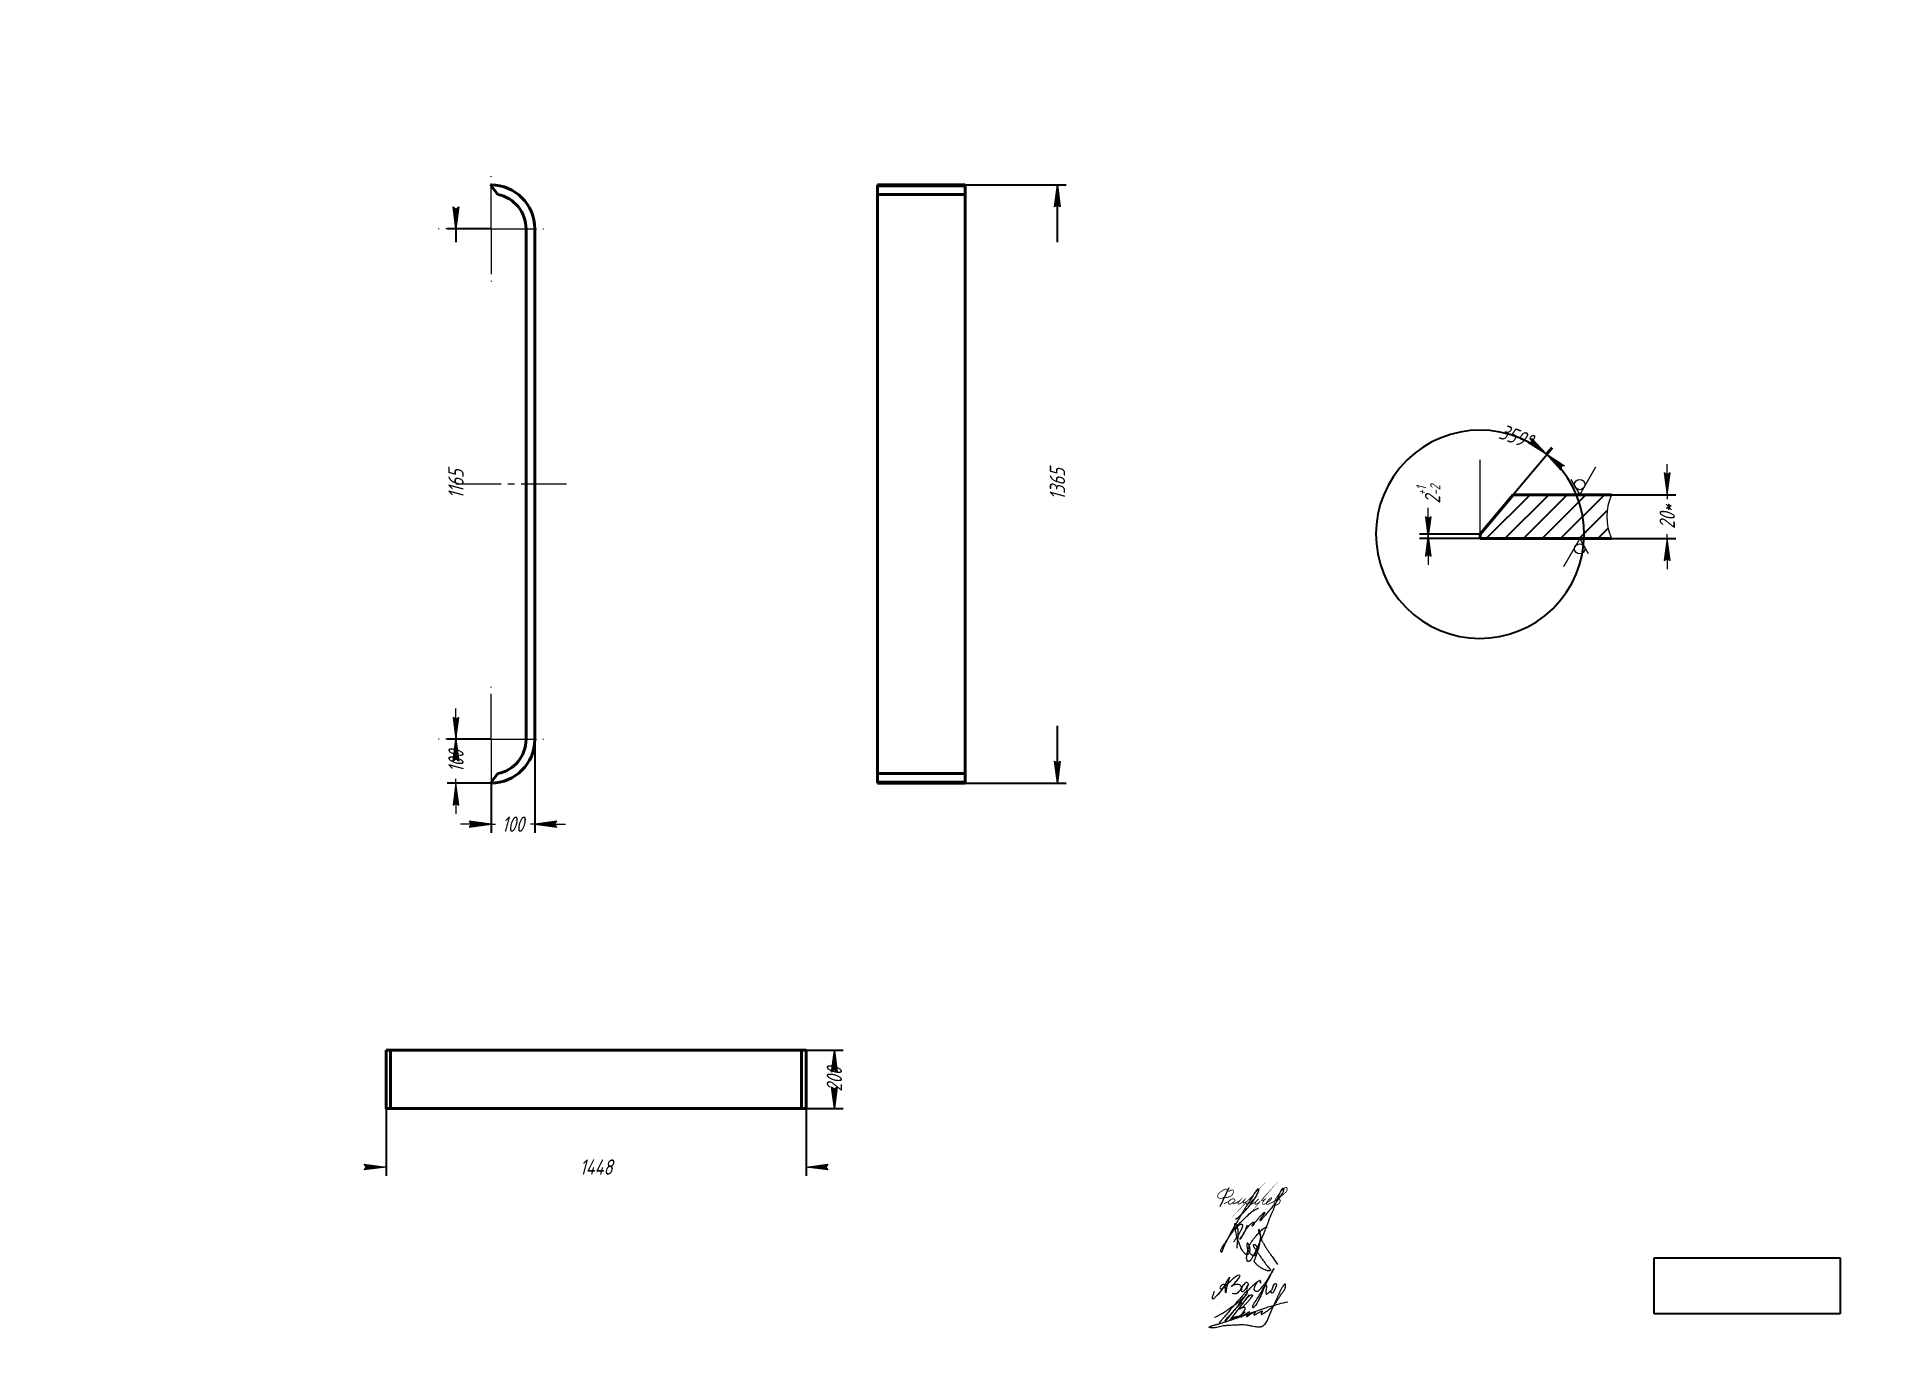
# Model space of a CAD drawing. Header units: millimetres. Extents: x 0 to 420, y 0 to 297.
import ezdxf

# ---------------------------------------------------------------- set-up
doc = ezdxf.new("R2010")
doc.units = ezdxf.units.MM
for name, pattern in [('K5LT32789', [0]), ('K5LT32790', [0]), ('K5LT32791', [0]), ('K5LT_AXLED', [14.85000038146973, 10.35000038146973, -1.5, 1.5, -1.5]), ('K5LT_BASIC', [0]), ('K5LT_THIN', [0])]:
    doc.linetypes.add(name, pattern=pattern)
doc.layers.add('Системный слой', color=7, linetype='Continuous')
doc.styles.add('KDIMTEXTSTYLE', font='GOST_AU.SHX', dxfattribs={"width": 0.96, "oblique": 15, "height": 5})
doc.dimstyles.new('KDIMSTYLE (0.07)', dxfattribs={"dimtxt": 5, "dimasz": 1, "dimexe": 2, "dimexo": 0.0625, "dimgap": 1, "dimtad": 1, "dimlfac": 15, "dimtxsty": 'KDIMTEXTSTYLE', "dimsah": 1, "dimcen": 0.09, "dimdle": 1, "dimadec": 0, "dimazin": 0, "dimtfac": 0.667, "dimtmove": 0, "dimatfit": 3, "dimfxl": 1, "dimtvp": 1, "dimtolj": 1, "dimtzin": 0, "dimarcsym": 0})
doc.dimstyles.new('KDIMSTYLE (0.10)', dxfattribs={"dimtxt": 5, "dimasz": 1, "dimexe": 2, "dimexo": 0.0625, "dimgap": 1, "dimtad": 1, "dimlfac": 10, "dimtxsty": 'KDIMTEXTSTYLE', "dimsah": 1, "dimcen": 0.09, "dimdle": 1, "dimadec": 0, "dimazin": 0, "dimtfac": 0.667, "dimtmove": 0, "dimatfit": 3, "dimfxl": 1, "dimtvp": 1, "dimtolj": 1, "dimtzin": 0, "dimarcsym": 0})
doc.dimstyles.new('KDIMSTYLE (0.50)', dxfattribs={"dimtxt": 5, "dimasz": 1, "dimexe": 2, "dimexo": 0.0625, "dimgap": 1, "dimtad": 1, "dimlfac": 2, "dimtxsty": 'KDIMTEXTSTYLE', "dimsah": 1, "dimcen": 0.09, "dimdle": 1, "dimadec": 0, "dimazin": 0, "dimtfac": 0.667, "dimtmove": 0, "dimatfit": 3, "dimfxl": 1, "dimtvp": 1, "dimtolj": 1, "dimtzin": 0, "dimarcsym": 0})
picture_1 = doc.add_image_def('image1.jpg', size_in_pixel=(394, 119))

msp = doc.modelspace()

# ---------------------------------------------------------------- blocks, each defined once
blk = doc.blocks.new('KDIMARROW_01')
at = {"layer": 'Системный слой'}
blk.add_hatch(color=0, dxfattribs=at).paths.add_polyline_path([(-5, -0.6582624912261956), (0, 0), (-5, 0.658262491226197), (-4.5, 5.51091059616309e-16)])
at = {"layer": 'Системный слой', "color": 0, "linetype": 'K5LT_THIN', "lineweight": 18}
for p, q in [((-4.5, 5.51091059616309e-16), (-5, 0.658262491226197)), ((-5, 0.658262491226197), (0, 0)), ((0, 0), (-5, -0.6582624912261956)), ((-5, -0.6582624912261956), (-4.5, 5.51091059616309e-16)), ((0, 0), (-1, 0))]:
    blk.add_line(p, q, dxfattribs=at)
blk = doc.blocks.new('KDIMARROW_02')
at = {"layer": 'Системный слой'}
blk.add_hatch(color=0, dxfattribs=at).paths.add_polyline_path([(4.5, -5.51091059616309e-16), (5, 0.6582624912261956), (0, 0), (5, -0.658262491226197)])
at = {"layer": 'Системный слой', "color": 0, "linetype": 'K5LT_THIN', "lineweight": 18}
for p, q in [((0, 0), (-1, 0)), ((5, 0.6582624912261956), (0, 0)), ((0, 0), (5, -0.658262491226197)), ((0, 0), (7, -8.572527594031472e-16)), ((4.5, -5.51091059616309e-16), (5, 0.6582624912261956)), ((5, -0.658262491226197), (4.5, -5.51091059616309e-16))]:
    blk.add_line(p, q, dxfattribs=at)
blk = doc.blocks.new('U0')
at = {"layer": 'Системный слой', "color": 30, "linetype": 'K5LT_AXLED', "lineweight": 18, "true_color": 0xff8000}
for q in [(103.7130674458992, 265.181111161225), (91.7130674458992, 253.181111161225), (115.7130674458992, 253.181111161225), (103.7130674458992, 241.181111161225)]:
    blk.add_line((103.7130674458992, 253.181111161225), q, dxfattribs=at)
blk = doc.blocks.new('U1')
at = {"layer": 'Системный слой', "color": 30, "linetype": 'K5LT_AXLED', "lineweight": 18, "true_color": 0xff8000}
for q in [(103.7130674455034, 148.6811111614666), (91.71306744550337, 136.6811111614666), (115.7130674455034, 136.6811111614666), (103.7130674455034, 124.6811111614666)]:
    blk.add_line((103.7130674455034, 136.6811111614666), q, dxfattribs=at)
blk = doc.blocks.new('U2')
at = {"layer": 'Системный слой', "color": 5, "linetype": 'K5LT32789', "lineweight": 18, "true_color": 0x0000ff}
for points in [[(268.8226071368798, 10.62011587590611), (268.6185356242669, 10.05231727526638), (268.4163192115132, 9.489680213787537), (268.3513159906494, 9.139951562560995), (268.501830149269, 8.989437403941608), (268.7108536894981, 8.989437403941608), (268.9075602248718, 9.186143939314817), (269.4708398241519, 9.749423538594911), (270.8591869803352, 11.13777069477841), (272.8478569875634, 15.04707134342452), (271.6523785332293, 12.12494470847456), (271.4417273339504, 9.512179939451798), (271.4417273339504, 11.92089890640929), (271.1998648004852, 12.31021524788777), (270.6229949897469, 12.18562880688334), (270.2295388712397, 11.79217268837637), (270.0929084383066, 11.43814273417871), (270.2254300761667, 11.1889828814988), (270.5840229994918, 11.1889828814988), (271.4417273339504, 11.92089890640929), (272.6141597093627, 13.09333128182156), (273.4283384088641, 13.90750998132278), (274.3430148630699, 14.50856918836186), (274.7378298050428, 14.39060816099997), (274.6385152787976, 14.05820296079622), (274.4050663696316, 13.63787778349403), (273.6363902570669, 12.72754464606481), (272.9956723203371, 11.96875071450398), (272.5592280657916, 11.6736348210549), (273.4133551631648, 12.25118047284258), (274.1006968128341, 12.37748567195214), (274.5460235032191, 12.27973313339959), (274.8494145425108, 12.05488600806922), (274.9864407350912, 11.68829933050355), (274.9864407350912, 11.25327610395532), (274.7172978084468, 10.85247440923052), (274.4466607609398, 10.58183736172315), (274.0235966429811, 10.15877324376463), (273.5574002750845, 10.05255180318342), (272.9065511668253, 10.16986136410982)], [(276.6664559112958, 12.38837105564623), (276.4447035996428, 12.72850168129111), (276.0962670131717, 12.72850168129111), (275.7677818597853, 12.40001652790475), (275.3958057520816, 12.02804042020099), (275.0984322237058, 11.51826597057082), (274.9717142069053, 10.84591352179937), (275.1775248427329, 10.64010288597227), (275.539271230362, 10.72888409143955), (275.7609923051953, 10.95060516627262), (276.020229454697, 11.26196604576425), (276.3773714727569, 11.80612944414646), (276.7665177616014, 12.58353737020461), (276.3773714727569, 11.80612944414646), (276.2423529281598, 11.1794447924588), (276.2423529281598, 10.81453889829581), (276.333639948296, 10.7232518781596), (276.5002091615213, 10.78135971276801), (277.257244289985, 11.63005109612979), (278.0839228711624, 12.38009091725877), (278.5011904735956, 12.75867495828498), (278.9489154739317, 13.05428050137634), (279.1538980200823, 13.17913404361963), (279.3188963164878, 13.17913404361963), (279.4038923714264, 12.9494074346913), (279.4038923714264, 12.69471011731504), (279.4038923714264, 12.42503558660091), (279.4038923714264, 12.9494074346913), (279.3188963164878, 13.17913404361963), (279.1538980200818, 13.18961798941827), (278.5011904735956, 12.75867495828498), (277.8989324498845, 11.56106731534082), (277.8989324498845, 11.02906028063339), (278.1440149991795, 10.78397773133833), (278.4894002797377, 10.69445409035642), (278.8394058684132, 10.69445409035642), (279.1217425009203, 10.97679072286309), (279.479002908085, 11.33405113002867), (280.6290028076317, 12.48405102957537), (283.398673211544, 17.62896901233036), (280.6290028076317, 12.48405102957537), (279.645434356055, 10.02640132005533), (278.8904068755747, 8.43574178469116), (278.2091562407156, 7.367629991401117), (277.7622436771348, 6.835987777897515), (277.62351440623, 6.952607287276393), (277.62351440623, 7.407753809124927), (277.9430163505527, 7.979526355016944), (278.5255042014456, 8.756940795739652), (279.4523121168946, 10.28881851468515), (280.3922071258785, 11.89236792145662), (280.5959369035926, 12.09609769917071), (280.7488478100284, 12.07425999940996), (280.7932016465592, 11.82456594425273), (280.7144478584593, 11.2823439158466), (280.6515875548386, 10.84954897152349), (280.5667591992802, 10.42128769955129), (280.6547414197082, 10.10599097440318), (280.8306721185749, 10.012955052839), (281.0763338389351, 10.25861677319898), (281.5396249213977, 10.62286444382843), (281.9559392441112, 11.0391787665417), (281.6902153911032, 10.48631707908027), (281.8146806643239, 10.36185180585969), (282.0016032803459, 10.28416052967576), (282.2091839591779, 10.36191304867681), (282.4711097193572, 10.62383880885612), (283.1692783407651, 12.07913948300698), (283.0862561918242, 12.37460556987777), (282.8215840779177, 12.44717241605764), (282.4790523384546, 12.36423422423469), (282.2558997345108, 11.92881360316032), (282.0950179600167, 11.43118445222161), (281.9559392441112, 11.00099511892307)]]:
    blk.add_open_spline(points, degree=3, dxfattribs=at)
blk = doc.blocks.new('U3')
at = {"layer": 'Системный слой', "color": 5, "linetype": 'K5LT32790', "lineweight": 18, "true_color": 0x0000ff}
blk.add_open_spline([(274.0704376808566, 20.51052902684181), (274.1071263562213, 21.83466505414228), (274.4401670384503, 23.33037387100377), (274.2864141406714, 24.91138534513092), (274.2034556906615, 25.21833187709909), (274.1217799035286, 25.4235149807119), (274.0300215556538, 25.60047211193317), (273.930035652481, 25.75804196947644), (273.8334618551885, 25.88878976798463), (273.7532001569621, 25.98588697007689), (273.6961064230402, 26.04500300191101), (273.6591739243765, 26.07683296708794), (273.6359695095942, 26.09364337707056), (273.6186598351977, 26.10400724470418), (273.6047191801027, 26.11063558178809), (273.5930926060501, 26.11472239784307), (273.5831583323247, 26.11695481944291), (273.5745009196203, 26.11776017457068), (273.5668501337795, 26.11740984321801), (273.559918487976, 26.11606445363479), (273.5534486337291, 26.11375772931227), (273.5471402665922, 26.11040478431919), (273.5408909995082, 26.10585112069445), (273.5346482713277, 26.09989144404101), (273.5284036501403, 26.09229310827736), (273.5221134658332, 26.08267829856469), (273.5157491381584, 26.07052195150112), (273.5092985018553, 26.05508566176694), (273.5027679238441, 26.03529400419785), (273.496184620871, 26.00947440895092), (273.4895943797686, 25.97468921802179), (273.4832506645366, 25.92606994523493), (273.4777752235551, 25.85474562487872), (273.4750939948602, 25.75654531828319), (273.4760520039016, 25.63196964186058), (273.4819251385572, 25.49128962439001), (273.4952570424404, 25.33737725859409), (273.518860598096, 25.16504831513586), (273.5602695903385, 24.94929092448938), (273.6258000274365, 24.65799368776987), (273.70984268406, 24.22165719340862), (273.8329733109175, 23.60103168632708), (274.0426340503537, 22.81766708333696), (274.3501692682411, 21.97641410060909), (274.6443674205397, 21.18689171516463), (274.9275509823218, 20.5264264284806), (275.2094892869829, 20.04668087991681), (275.479227838112, 19.70098182481749), (275.7116513841988, 19.45965080059464), (275.8866223859148, 19.28997493254302), (276.0121858565706, 19.19838916894948), (276.0936562424084, 19.1565283840262), (276.1543592139986, 19.1344397605689), (276.2098685531518, 19.12150351330128), (276.2653335282749, 19.11481476678775), (276.3221480178503, 19.11389502912476), (276.3794157693973, 19.11900422871734), (276.4347469614449, 19.12999231423136), (276.4859793649525, 19.14613453817076), (276.5314623211149, 19.16626491307983), (276.5713943130662, 19.18956455475769), (276.6073746553018, 19.21659391585489), (276.6434729088579, 19.2501989892974), (276.6837206602176, 19.29581101080383), (276.7333898780054, 19.3637544797005), (276.7966386512552, 19.46150155213347), (276.870213082256, 19.58844489234497), (276.9370265223657, 19.73251687876497), (276.9848988816337, 19.87471415869418), (277.0124542503003, 20.008053404893), (277.0244970473311, 20.14107733546152), (277.023179738663, 20.29271351037464), (277.0033822747064, 20.48050237353699), (276.9586300878927, 20.71186393181375), (276.8906188446838, 20.96192782366931), (276.8134812012605, 21.18970082881377), (276.7435071604356, 21.35735071680777), (276.6801295732894, 21.46476877167476), (276.6282272273771, 21.53634508226246), (276.5815883144001, 21.59228888723644), (276.5398655995664, 21.63602367027258), (276.5061919332584, 21.66520128779784), (276.4809577636367, 21.68244709758953), (276.4633244002544, 21.69183480994852), (276.4495843540458, 21.69729456771539), (276.4380536019873, 21.70037927679536), (276.4280268206093, 21.70177122062363), (276.4193123692733, 21.70184442608731), (276.411635012298, 21.70091924944232), (276.4047242828811, 21.69920036309146), (276.3978663654224, 21.69658289925187), (276.390778592459, 21.69288011417281), (276.3832698994772, 21.68778609327263), (276.3753644521986, 21.68107873546586), (276.366921221595, 21.67231860083777), (276.3577542932232, 21.6608381238414), (276.3475851505335, 21.64555027533292), (276.3361518289826, 21.62487642095006), (276.3230133887013, 21.59609333820012), (276.3085574493119, 21.55701364998383), (276.2935568731712, 21.50645972777896), (276.2800254360025, 21.44612842266021), (276.2705934392453, 21.37704706746123), (276.2671517958401, 21.29821532064952), (276.2721475970645, 21.20183001134582), (276.2908109769062, 21.07238444184689), (276.3238671589828, 20.88679872717927), (276.3650424303829, 20.64847612305704), (276.4297763109211, 20.38261378963982), (276.5235616404851, 20.13530770063214), (276.6410429060981, 19.90683852136489), (276.7810088675564, 19.68932408133038), (276.9484920894477, 19.47619260421469), (277.1304093769695, 19.28708198651258), (277.3028476294164, 19.13573611502819), (277.4534607474811, 19.03210546332758), (277.5808094294851, 18.9667224960623), (277.6908938347767, 18.92455194850612), (277.7906293716945, 18.89798842886532), (277.8792790300348, 18.88472198534257), (277.9554015551249, 18.88226341829122), (278.0197093697067, 18.88775444294457), (278.0744183160086, 18.89905769885337), (278.1218898266699, 18.91487577074047), (278.1648010232664, 18.93508395430483), (278.2070351613945, 18.96075314423079), (278.2519551625546, 18.99463195457476), (278.3022736538094, 19.04097711465845), (278.3600846258663, 19.10541490413355), (278.4262363831561, 19.19383362829302), (278.4992525840668, 19.30731383245902), (278.5709796245254, 19.44345654438149), (278.6322471395133, 19.59469455605317), (278.6785786073302, 19.75556503608365), (278.7085967400831, 19.92590561123258), (278.7222841927295, 20.11021232667501), (278.7175405518063, 20.30668321898854), (278.6948364162629, 20.50433089611521), (278.6552181190416, 20.68537080985017), (278.6029797042399, 20.83688631510681), (278.5461951500262, 20.95692126226635), (278.4887978874706, 21.04881888181505), (278.4322735483246, 21.11942555188406), (278.3759893937532, 21.17504342413416), (278.3170840183736, 21.22170382614404), (278.2541034743055, 21.26184911224895), (278.1878276052578, 21.2951006686974), (278.1230991608469, 21.31996171847332), (278.0651118043413, 21.33610374771102), (278.0170730508572, 21.34311335317759), (277.977938666845, 21.34386919116461), (277.9444658989597, 21.34063461083721), (277.9132727147556, 21.33403380287324), (277.8831562651748, 21.32434215214032), (277.8546126078405, 21.31184171127163), (277.8291563626977, 21.29732856798857), (277.8080227410911, 21.2820021333571), (277.7914213653759, 21.26686338114125), (277.7787756126403, 21.2523632327769), (277.7694928760087, 21.23882946066514), (277.7626940030483, 21.22591274255464), (277.7576336748205, 21.21301196283825), (277.7537076889009, 21.19861025551367), (277.7511517217774, 21.18212613432526), (277.7503679989679, 21.16303404572372), (277.7518198600852, 21.14104459767617), (277.756214114536, 21.11486868607618), (277.7647530112168, 21.08277971298402), (277.7797429624767, 21.04104422533719), (277.8052186933295, 20.9839296013967), (277.8448781274664, 20.90563831721362), (277.8973131194293, 20.80166487628939), (277.9647435254967, 20.67890404856429), (278.0572165690364, 20.54033191935916), (278.1897959591157, 20.37972382447327), (278.3828874258008, 20.15037808892508), (278.6342296901123, 19.79676932863077), (278.9538232560623, 19.28996645496549), (279.3390102681811, 18.66147828842422), (279.8386094776346, 17.99080521179289), (280.3387673223452, 17.33405999307807), (280.7577908049032, 16.75978737676652), (281.0511312675486, 16.33461632202631), (281.2893771196598, 16.10931018902642), (281.4447118733046, 15.97563471972607), (281.5376595715871, 15.87313391162837), (281.5950177732037, 15.78876283495475), (281.6297973641366, 15.72351638689115), (281.6530326766468, 15.66788366871043), (281.6665234080507, 15.62219718403973), (281.672610214518, 15.58628979933604), (281.6739313472037, 15.55881960691083), (281.6723738559186, 15.53695722746278), (281.668816467561, 15.51867529513974), (281.6636961847615, 15.50297186758941), (281.6571767693322, 15.48909657713527), (281.6491539252757, 15.47638668987014), (281.6392751617919, 15.46403668726514), (281.626901408076, 15.45153575448357), (281.6111733417687, 15.43857912205644), (281.5909801654485, 15.42501476158483), (281.5646795431422, 15.41074842919384), (281.5310476590326, 15.39634959169179), (281.4901215187041, 15.3829426733665), (281.4427177661031, 15.37169281180307), (281.3886567245613, 15.36402994764937), (281.324856971356, 15.36118134731231), (281.2452641565088, 15.36547813216033), (281.138672712534, 15.38138527078279), (280.9836566344025, 15.4136918593619), (280.7545702183073, 15.47580299024118), (280.4210784931378, 15.59428462264138), (280.0194304732005, 15.77300029032644), (279.5979651569706, 15.98059964102444), (279.263512633914, 16.19452171402615), (278.9982019532238, 16.41606408618308), (278.7558495479263, 16.63319274465529), (278.4964769516097, 16.8637146574543), (278.270012426323, 17.06559731377745), (278.1305662133383, 17.22618536311903), (278.0655097718783, 17.32973137940714), (278.0345337580951, 17.39663372695081), (278.0161215472364, 17.45425823875688), (278.0049078563956, 17.50923242852024), (277.9993412249097, 17.56483596588299), (277.9994084317007, 17.62118859215938), (278.0051947027723, 17.6775462972992), (278.0176862852205, 17.73714933449061), (278.0380630520698, 17.8029598517136), (278.071803753379, 17.88800291072538), (278.1234867591942, 18.0012573778473), (278.2009689576481, 18.17663475891615), (278.3024283671705, 18.41740172757601), (278.4057614465604, 18.73709354753984), (278.5224419838101, 19.08569429413942), (278.6649675970539, 19.46262574128973), (278.8300647666578, 19.91885634921309), (279.0159650635808, 20.50089586600988), (279.1791077264124, 21.16863218605198), (279.276804685248, 21.79330255479246), (279.3392076755483, 22.2946706680105), (279.4111136306232, 22.68718855737562), (279.4707245526703, 23.00636191436057), (279.4823401147968, 23.26444993282638), (279.4589544294298, 23.46972478456256), (279.4181869536391, 23.66715597364713), (279.3587526129199, 23.88960567372821), (279.3031199154998, 24.12122154799947), (279.2618680236989, 24.33023266935112), (279.2205528289275, 24.48670206239457), (279.1874169217396, 24.59572555894323), (279.1618181153802, 24.6667128088088), (279.1402187023471, 24.7108275062575), (279.1235848553712, 24.73622623385553), (279.1109288874686, 24.75137381454675), (279.0998890964824, 24.76178197606829), (279.0896928381093, 24.76923446007468), (279.0799976096259, 24.77453952916662), (279.0705787007187, 24.77815076849275), (279.0612602754795, 24.78033175743002), (279.0520683352303, 24.78120763163983), (279.0429693142573, 24.78091331734323), (279.0338393551978, 24.77955268416078), (279.024100501739, 24.77709650070823), (279.0133443055058, 24.77327490630982), (279.0015026283104, 24.76775691831011), (278.9891780792287, 24.76049245036235), (278.9774384580515, 24.75190010441048), (278.9669173319409, 24.74242620406157), (278.9577975961247, 24.73224407586461), (278.9495847373674, 24.72079262828419), (278.942287003743, 24.70771831192248), (278.9360488161538, 24.69268176183272), (278.9311240556423, 24.67557454559356), (278.9277012215325, 24.65580796005339), (278.9261266916315, 24.63244308911455), (278.927047877276, 24.60390171780877), (278.9316317682766, 24.56821772518389), (278.9414501675581, 24.52380919263463), (278.9579923234581, 24.46902689432737), (278.9840690127013, 24.40052684303105), (279.02402812821, 24.31516700740391), (279.0786228880626, 24.20825997099233), (279.1325851563496, 24.07290218709709), (279.1832123981579, 23.91026183762469), (279.2391817644001, 23.71647420927131), (279.3215822712773, 23.47035560866026), (279.4277764243577, 23.17319215208114), (279.5286463871297, 22.83592032780392), (279.6141227009817, 22.52270154180194), (279.7189894032321, 22.246049116694), (279.8446797783175, 22.009895669182), (279.9936739643307, 21.76937906622831), (280.1671725724406, 21.4994906932107), (280.364834217938, 21.15851343653448), (280.6221124094622, 20.70627874191922), (280.9548820875825, 20.18940009310478), (281.3346362184977, 19.6459794753258), (281.7025331051323, 19.13208601594887), (282.3657870144792, 18.20257483522305), (282.8894811082921, 17.43246287661303), (283.2890961301188, 16.81800382927082)], degree=3, knots=[0, 0, 0, 0, 23.08892411003839, 25.90578379320913, 27.36849658095113, 28.57853477437289, 29.7218750749431, 30.81396087475684, 31.80518275617818, 32.5340116185717, 32.99290285232896, 33.22579348087665, 33.37704679038229, 33.48833048874886, 33.57455142486756, 33.64380518652092, 33.70122378259412, 33.75036659537633, 33.79386957008623, 33.83335544025108, 33.87214105272245, 33.91235496550996, 33.95658983186728, 34.00557035799107, 34.061357419905, 34.12646780763512, 34.20410929927907, 34.29854880647121, 34.4157438501339, 34.56455491175546, 34.75945876534566, 35.02822874118409, 35.41286378006095, 35.99717510029608, 36.72813949276635, 37.56894107973724, 38.43382537174505, 39.40133199336037, 40.578430721351, 42.23539782704537, 44.56960189155861, 48.26913254375512, 53.18771198246659, 58.58434017403594, 63.76404376679448, 67.77867569014562, 70.99814287695813, 73.36983390960212, 75.34981577454691, 76.79687388843904, 77.58132367445822, 78.02891375208497, 78.378086715233, 78.69680269722102, 79.01348919569972, 79.34337265075953, 79.67858665453129, 80.00682416916896, 80.31793205149701, 80.60647145028561, 80.86603481811044, 81.11641040457833, 81.38398339074794, 81.71835383148989, 82.1678102968112, 82.8393613365416, 83.73323474227259, 84.70542236921145, 85.58272421559701, 86.32439137188506, 87.05711592911308, 87.8907574961167, 88.94534148899339, 90.32114124951465, 91.96557055710285, 93.42636652596606, 94.48421544317516, 95.10102119904894, 95.58099742489627, 96.01314099800784, 96.36109308967781, 96.62600156797119, 96.78273890043828, 96.889142367443, 96.97113807639755, 97.038129668233, 97.09527188758723, 97.14590073358623, 97.18856061114779, 97.2287471840586, 97.26891537016509, 97.31531058982989, 97.36686141375753, 97.42565515127394, 97.49445365730666, 97.57714175019537, 97.6796234518885, 97.81191523042803, 97.98566281873885, 98.22679687241516, 98.53258681418663, 98.89778635319205, 99.29603614677359, 99.73782124223918, 100.2617239247368, 100.964229309618, 101.999780239612, 103.5254109190041, 105.1506671389526, 106.7245298989554, 108.093531563326, 109.5903133920281, 111.1953020837693, 112.7774834854757, 114.1263943636619, 115.159714159532, 115.933249703592, 116.5991051072816, 117.1966867350474, 117.716186105381, 118.1472776884506, 118.5120913932663, 118.8308284389657, 119.1120840017018, 119.3761473530127, 119.6502541760029, 119.9661844048676, 120.3484720487786, 120.8326110054183, 121.4625745633854, 122.257883948525, 123.1663167729581, 124.1218957718332, 125.0774414802364, 126.058759075695, 127.1107217357935, 128.2713802827618, 129.4555411470182, 130.5492798125666, 131.4722221457924, 132.2240763945491, 132.8428036707044, 133.3435270316868, 133.7861618193668, 134.2097331793344, 134.6419531666712, 135.07675082757, 135.4909341445828, 135.8405670411855, 136.1161996801323, 136.3290212946846, 136.5165823049759, 136.6970732021236, 136.8799095666845, 137.0632951286719, 137.2354651043024, 137.3861300135916, 137.5142614765161, 137.6235479569736, 137.7184450497249, 137.7976892899042, 137.8756507401737, 137.9579435297707, 138.0555159514176, 138.163779376122, 138.2880427438782, 138.436309489426, 138.6225163233996, 138.8620748680995, 139.2031278659684, 139.7043262486523, 140.3810974906251, 141.2189148674305, 142.1273174818552, 143.2595165690257, 144.8211407952124, 147.3177643775447, 150.7571101410823, 155.1951704424444, 160.0691713325595, 165.2244643996175, 169.4711417493419, 172.4214110687776, 174.0929247216289, 175.1382982941582, 175.9667476052343, 176.4795577137869, 176.9002722075947, 177.2447515993877, 177.5213496275962, 177.722930126645, 177.8737085289891, 177.9963222724827, 178.1014362024326, 178.1953143978301, 178.2815173063154, 178.3661181765914, 178.4549126387874, 178.5547545514223, 178.6700486309557, 178.8070744895659, 178.9752011110635, 179.1872344806044, 179.4394731118456, 179.7197270048918, 180.0295107225544, 180.3832688069577, 180.8234477103547, 181.4071105080071, 182.2468370647849, 183.5636180390767, 185.5124136486446, 188.3659008144822, 191.1693595490507, 193.6361941483106, 195.2159308876024, 197.1470862219489, 199.2692247613871, 201.224518318486, 202.3921757305919, 202.9354455009734, 203.335749427751, 203.6650385457113, 203.9804397921348, 204.3052698204951, 204.6306664143438, 204.9542103018015, 205.2842401760186, 205.68312192184, 206.1453122097258, 206.8668041367929, 207.8378621120557, 209.464316382984, 211.3873392381132, 213.6481330480264, 215.8281705148584, 218.3616311862739, 222.0463208053261, 226.400788772624, 230.2376141698672, 232.9871267002133, 235.1430689373578, 237.1452347941266, 238.6001234124407, 239.5943196481266, 240.7144690296747, 242.0868590309205, 243.5795128043555, 244.8370298052072, 245.7730677623126, 246.3794493830385, 246.8095402814596, 247.0775336538936, 247.2275167539396, 247.3339800160057, 247.4184700209773, 247.4895205515942, 247.5520115162512, 247.6092220325807, 247.6636060178384, 247.7171677520884, 247.7685920257453, 247.8207844363665, 247.8766770811286, 247.9421914551861, 248.0180825757098, 248.1024702365821, 248.1894206015074, 248.2694707678351, 248.3470721801384, 248.425636522534, 248.5128864112118, 248.6056793825818, 248.7068161418586, 248.8204129671911, 248.9522817326213, 249.1114892801304, 249.3139564207763, 249.5741553291382, 249.8978203062795, 250.3037087529917, 250.8417906157673, 251.5282721942539, 252.3812439797572, 253.3595934924577, 254.4759627763927, 255.8726873418201, 257.8510916368267, 259.9382727246121, 261.9636029003651, 263.4698826802768, 265.0464480200878, 266.5866947374772, 268.3669126827913, 270.599666274059, 273.4070816914232, 277.3730272345561, 281.2342012594908, 284.8823428619705, 288.313022516428, 301, 301, 301, 301], dxfattribs=at)
blk = doc.blocks.new('U4')
at = {"layer": 'Системный слой', "color": 5, "linetype": 'K5LT32790', "lineweight": 18, "true_color": 0x0000ff}
for points, knots in [([(273.7192167442011, 27.14866124819459), (274.6982202028163, 27.83437720604269), (275.9288227180421, 28.99665856620992), (277.262174974574, 30.70246601211453), (278.0804692510841, 31.77655264464471), (278.5648517677092, 32.6911961674916), (278.8760552696287, 33.24014566504859), (278.9775371292909, 33.52924735826427), (279.0089216857896, 33.67802928458906), (279.0217219139005, 33.76904906749591), (279.0222749227509, 33.82664436059737), (279.0175066337335, 33.86293441816873), (279.0109684383524, 33.88779486587167), (279.003141545591, 33.90737389807026), (278.994152501006, 33.92371514771322), (278.9839619197261, 33.93787564275443), (278.9722827871871, 33.95059359396457), (278.9585727131056, 33.96262616102791), (278.9423224160404, 33.97414035651288), (278.9233086931514, 33.98485357066458), (278.901912231835, 33.9941403415948), (278.8789773771523, 34.00135185222258), (278.8557145835096, 34.00601503078229), (278.8333634496176, 34.00799677118304), (278.8127449123881, 34.00752150047605), (278.7938646440183, 34.00487563944317), (278.7760398341384, 34.00018280263048), (278.7581680331256, 33.99329116547806), (278.7393229749829, 33.98357855302831), (278.7184900839046, 33.96992646727635), (278.6942791007244, 33.95037449052128), (278.6636779346548, 33.92068768039668), (278.6202446358701, 33.87180946836817), (278.5482676427513, 33.78805142484697), (278.4257036002825, 33.63709605656506), (278.2298342697481, 33.37142587131341), (277.9518459424619, 32.93819876164375), (277.5800832744135, 32.2935376423481), (276.9908599175261, 31.37956079900752), (276.0845634906032, 29.95661441143956), (274.8814151097623, 27.97088608049484), (273.5539087214545, 25.68996829647675), (272.4545236693215, 23.70003715759809), (271.7246358613522, 22.3268668989512), (271.3224669428522, 21.5307721858689), (271.1047078620417, 21.04478558928547), (270.9513556757789, 20.676892204691), (270.8253768694813, 20.35905823278837), (270.7178799877765, 20.0767069978), (270.6387744125485, 19.86355809572741), (270.5930167383934, 19.73921034524955), (270.5657509973591, 19.68292253175314), (270.5522222239535, 19.65972890050683), (270.5420564638242, 19.64516372011991), (270.5336511116815, 19.63517152141554), (270.5263587630399, 19.62810017619341), (270.5198495172183, 19.62309340354247), (270.5139094032471, 19.61963105850246), (270.5083816773532, 19.61737979127146), (270.5031425490821, 19.61612596070528), (270.4980890913479, 19.61574034330914), (270.4931318946402, 19.61615811269665), (270.4882946073013, 19.61734237246716), (270.4836425668425, 19.61921336366692), (270.4791910178113, 19.62167272576727), (270.4747245633886, 19.62478118179492), (270.4699040702903, 19.62879329325982), (270.4643906914803, 19.63416482327229), (270.4578429505142, 19.6415392440707), (270.4498711079358, 19.65185052595659), (270.4398675080565, 19.66666123076594), (270.4272511498172, 19.6880700206052), (270.4115995056864, 19.71845039314684), (270.3941670772072, 19.75866480438246), (270.377925817039, 19.80784651524404), (270.3658442657432, 19.86276475410479), (270.3594550181782, 19.92113414643151), (270.3593466859591, 19.9819846264439), (270.3660478631203, 20.04579323502109), (270.3802363909994, 20.11240668573986), (270.4027809229531, 20.18233038577641), (270.4357725893524, 20.25739458370451), (270.4877927355824, 20.35032876582913), (270.5777943989095, 20.49390078777343), (270.7421347063707, 20.76423796731275), (271.0660578552023, 21.27856983744047), (271.662960651374, 22.2224713773828), (272.5386923605903, 23.55913155572119), (273.6456218398421, 25.17452160188506), (274.9537178407374, 26.59605811845272), (276.2213894567954, 27.80388558273543), (277.2500007851771, 28.73237424959318), (278.1634429002968, 29.356478458654), (278.7252490697965, 29.61790503584318), (278.9889054879461, 29.74247108425244)], [0, 0, 0, 0, 8.550608616909479, 12.05498909731316, 15.54800864636031, 18.19112149729409, 19.49899547586825, 20.05820856276075, 20.38161509008001, 20.58967061819273, 20.71666537517187, 20.79367975743621, 20.85170144345296, 20.90072235485522, 20.94465307224176, 20.98524465825564, 21.02564223243174, 21.06834027274877, 21.11593940290885, 21.16833782892286, 21.22470724871314, 21.28305186546078, 21.34057559650208, 21.39466303008514, 21.44378103840279, 21.48828891869076, 21.53119048967674, 21.57580767080184, 21.62550805067395, 21.68308106465782, 21.75428657315771, 21.84854811100129, 21.98874998667692, 22.22341503732463, 22.64135142255019, 23.38396024610536, 24.59145537447172, 26.33319310262997, 28.72517486315826, 32.39414345489543, 38.44413720066752, 45.386804132957, 51.3366439952876, 54.75928160654442, 56.55021407149562, 57.73619828659556, 58.58106772181609, 59.41081735012408, 60.19037519759497, 60.74860237604653, 61.04454549420441, 61.13979306103076, 61.19713002219413, 61.23708949006024, 61.2671348063732, 61.29071298422787, 61.30986155532154, 61.32593719236645, 61.33991703943459, 61.35255107389896, 61.36445007752456, 61.37614187831995, 61.38811066680237, 61.40006167387295, 61.41202200248679, 61.42454207551994, 61.43906624348642, 61.45699012410813, 61.47974062644996, 61.50979512866817, 61.55047455772206, 61.60794197523685, 61.68805755052679, 61.79563498556981, 61.92221881037423, 62.05916765616627, 62.19849487994397, 62.34287054750136, 62.4951123545238, 62.65815684757621, 62.83085476293896, 63.02153046686268, 63.2457091914174, 63.59456840449479, 64.23786481718554, 65.5163435666815, 67.95744178744798, 72.25357323446096, 76.98975279678383, 81.9773654752493, 86.09099495459934, 89.56281137385866, 91.90558766368395, 94, 94, 94, 94]), ([(276.2694419066007, 25.77643145011295), (276.1911187282886, 25.29656903153256), (275.956918168387, 24.68668343007009), (275.5991277698034, 23.94664113088201), (275.3544874755477, 23.55508108021708), (275.1863088139899, 23.23630545429427), (275.0851991402096, 23.03449731569891), (275.0251518684038, 22.91888880664864), (274.982050071421, 22.85046738954753), (274.9439343036419, 22.79872864635655), (274.9076481275778, 22.75449235537923), (274.8707401986312, 22.71291681452155), (274.8333743271207, 22.67344813955576), (274.7993501091618, 22.63905028216935), (274.7735338892637, 22.61443534610333), (274.7567682762516, 22.59976321050273), (274.7471046266376, 22.59204923345025), (274.740967922063, 22.58759114994051), (274.7364524706193, 22.5846486940562), (274.7328452290716, 22.58260199260646), (274.7298033471133, 22.58118494488016), (274.7271666645315, 22.58031489579261), (274.7248802319951, 22.57999599864723), (274.722864362335, 22.58035447835401), (274.7213585710726, 22.58167935017615), (274.7206510779564, 22.58375137973024), (274.7205204628478, 22.58633766982102), (274.7208324696145, 22.58950514806735), (274.721557939176, 22.59323861978022), (274.722683834971, 22.5975957232496), (274.7242878827725, 22.6028380781359), (274.7266541149674, 22.60971682477144), (274.7303595351628, 22.61954033691144), (274.736499983462, 22.63469453164036), (274.7455690194518, 22.65614539606423), (274.7571793928174, 22.68444238537937), (274.7706074665341, 22.71772763837936), (274.7866174799968, 22.75703732211943), (274.8062365789478, 22.80167766634824), (274.833834684437, 22.85297185757385), (274.8711653869938, 22.90916343685089), (274.9210774890616, 22.97647141949089), (274.9889878633159, 23.06388035580991), (275.0870838244644, 23.19921746621891), (275.2165607693992, 23.39428780960336), (275.3629853491377, 23.63872926161928), (275.5040217374101, 23.89260753064738), (275.6494779891647, 24.15201566022614), (275.8198780823232, 24.43664178547776), (276.0319843533196, 24.73814833893771), (276.2601232528629, 25.00744130495308), (276.4582600526261, 25.24201096145845), (276.6686251823388, 25.49149699442277), (276.9169378000971, 25.77936608603039), (277.203836772913, 26.06377042181484), (277.4233918663126, 26.27433954681572), (277.5636404426197, 26.38536274934012), (277.6376944316626, 26.42930749663759), (277.6930462156013, 26.45663688547474), (277.7474506757607, 26.47883863983522), (277.7976917168272, 26.49464319270008), (277.8387135960168, 26.50322134856815), (277.8688937481377, 26.50620058967318), (277.890648903544, 26.50598018663599), (277.9073080719076, 26.50392570065804), (277.9206302975263, 26.5006356278425), (277.9315464368314, 26.49641440010595), (277.940631057246, 26.49141963325773), (277.9482132129384, 26.48575841558231), (277.9545670872975, 26.47945590050264), (277.95993395426, 26.47243728065349), (277.9646507312372, 26.46440844536617), (277.9688670536688, 26.45494050252533), (277.9725929496312, 26.44349033966544), (277.9757162212476, 26.4294027607899), (277.9780327791643, 26.41160524921824), (277.9791564560243, 26.38802526510185), (277.9782118083124, 26.3552298361688), (277.9737708245532, 26.30996943160157), (277.9651543198993, 26.2526639121823), (277.9544791780896, 26.18708092537403), (277.9406093056008, 26.12106509016591), (277.9219516059042, 26.06006469581122), (277.898241703225, 26.00565034684784), (277.8672818677238, 25.95229097932058), (277.8280796614, 25.89578554497338), (277.7814060897405, 25.83619493555938), (277.7359447675566, 25.77937660981318), (277.693820458355, 25.7322111479038), (277.6581440248517, 25.69648550310033), (277.625847175206, 25.6664276954191), (277.595223146871, 25.63936927102951), (277.5654471155522, 25.61444883687631), (277.5407003460303, 25.59522223215103), (277.522808506326, 25.5826595535047), (277.5115737184498, 25.57561766790124), (277.5041464759796, 25.57150274381011), (277.4987349601732, 25.56891459241669), (277.4945735565929, 25.56726606393663), (277.4912357932999, 25.56625032647985), (277.4884271408708, 25.56570099477007), (277.4859876168053, 25.56556318426553), (277.4838480805324, 25.56585755071994), (277.4820220795987, 25.56665647817367), (277.4806138485968, 25.56802240510446), (277.4797062588554, 25.56987782957569), (277.4792200022133, 25.57212209787016), (277.4790958139603, 25.57474714502872), (277.4793061531827, 25.57776591380103), (277.4798533815163, 25.58126088288833), (277.4807931500092, 25.58541864452337), (277.4822576806703, 25.59055308776853), (277.4844674404786, 25.59708961083736), (277.4877815339943, 25.605668594314), (277.4928873551086, 25.61750553490823), (277.5010053318945, 25.63458709685419), (277.5128254509827, 25.65738196098488), (277.527551909569, 25.68387121666191), (277.5429896643189, 25.71023184673392), (277.5581673960256, 25.73507802709952), (277.5750755821493, 25.76200740268773), (277.5976373810962, 25.79810248611631), (277.6273673575223, 25.85175014192458), (277.6645987895362, 25.92147755050759), (277.7151159887848, 26.00050498026623), (277.7823916591786, 26.0825396756383), (277.8754840185315, 26.17635454353784), (277.9994000610158, 26.28340265473), (278.1533796545715, 26.41411819944719), (278.2974943657148, 26.56703222988459), (278.4334409187312, 26.72989576171177), (278.5595920703713, 26.88396851282695), (278.699266406018, 27.04703869942215), (278.8437794100786, 27.21883585611612), (278.9875657663391, 27.40771123161348), (279.1352657635349, 27.59895498801092), (279.3207535188677, 27.79465031521771), (279.529947522429, 27.98714383261947), (279.7307159534303, 28.17451218686398), (279.8737710323417, 28.32586868125276), (279.972321081539, 28.43704289717552), (280.0403202290499, 28.51347679730003), (280.098982566082, 28.57859597516841), (280.1483239589919, 28.63255828855769), (280.1887507750544, 28.67259527433866), (280.2185451411987, 28.69777575956392), (280.2386490558093, 28.71179062775199), (280.2525694584489, 28.7196596654455), (280.2633399092009, 28.72438726129521), (280.2721935282927, 28.72715080502796), (280.2797129743463, 28.72852002087436), (280.2862540392819, 28.72882363694936), (280.2920576965946, 28.72825769577837), (280.2972964671361, 28.72693273063814), (280.3019345108701, 28.72496595119614), (280.3060359199258, 28.72248281709589), (280.3096891686903, 28.71957021137716), (280.3132540544952, 28.71599743448236), (280.3168807241291, 28.71151338831416), (280.3206517438847, 28.70577417232498), (280.3245295597266, 28.69850223368452), (280.3285073183541, 28.6892140269964), (280.3325472561442, 28.6771877741951), (280.3365343313859, 28.66132294316263), (280.3400783042321, 28.64044552847245), (280.34231340959, 28.61493839937742), (280.3424565508758, 28.58674882081112), (280.3400284191796, 28.55856117932821), (280.3349200856812, 28.53101426790879), (280.3268962750161, 28.503178048794), (280.314869199547, 28.47317642891775), (280.2968359852783, 28.43875009495888), (280.2679627314586, 28.39457556828398), (280.2194991150471, 28.33034797076097), (280.1473479824978, 28.23495765022489), (280.0473296625672, 28.10786198622286), (279.9278730785026, 27.95508822886319), (279.814664266764, 27.7800299400844), (279.7058206510708, 27.60701660928832), (279.5890206006871, 27.47229084694111), (279.5023514360435, 27.35565504680386), (279.4373385649884, 27.26297461610197), (279.3773752335835, 27.19406384509657), (279.3261566995346, 27.14493497496484), (279.2924500237634, 27.10563888639078), (279.2736016222652, 27.07577550686693), (279.2632010553447, 27.0529194718109), (279.2570756599874, 27.03321559212465), (279.2536582723692, 27.01483571003145), (279.2523112190681, 26.99677045921841), (279.252720880758, 26.97809994351414), (279.2549950647672, 26.95892736951122), (279.2590935296811, 26.94053616480943), (279.2645093209632, 26.92447833246726), (279.27053214136, 26.91149125838828), (279.2766795107468, 26.90135941996469), (279.2827441291789, 26.89353328632237), (279.2887482875668, 26.88741740768063), (279.2949089167677, 26.88253358922788), (279.3015400672715, 26.87850671425437), (279.3089089880648, 26.87521714639837), (279.3171778939873, 26.87271661617757), (279.3264696319051, 26.87110604768722), (279.3370029169756, 26.87051304674145), (279.3491388708886, 26.87114029814744), (279.3634035517083, 26.87332206366402), (279.380628974921, 26.87761901954929), (279.4023386464245, 26.88506889030101), (279.4308436740008, 26.89751657976184), (279.4680378254408, 26.91722690492207), (279.5136388725335, 26.94516999529334), (279.5663164692385, 26.98057832752494), (279.6234809897971, 27.02394122355783), (279.6855260403521, 27.07808208457567), (279.7560930165488, 27.15038249410821), (279.8438413739962, 27.25703945716442), (279.965410195135, 27.41937339568173), (280.1423606032225, 27.65225632844418), (280.3968095230258, 27.93624883871745), (280.7261437128853, 28.28336231180513), (281.0811877607175, 28.6971915936104), (281.4650890288478, 29.16878669923868), (281.8433594192161, 29.63126696292554), (282.2347758481628, 30.0749071454956), (282.6214119780537, 30.51574748638045), (283.0104058407116, 30.99593633351441), (283.3710925441851, 31.52202804801017), (283.7280716436339, 32.0388334796139), (284.0809541447455, 32.50821128844549), (284.3556019916398, 32.92101761683101), (284.5499451319965, 33.22031744532111), (284.6426593524494, 33.42765663657779), (284.6807643295266, 33.56609625734428), (284.70249189307, 33.67731759710279), (284.7173094930623, 33.76569420608713), (284.7280385689822, 33.83041621208164), (284.7336260918447, 33.88163974422579), (284.7345096757537, 33.92690112477928), (284.7301739907017, 33.96725789886656), (284.722305209616, 34.0003916618614), (284.7120099327484, 34.02863614146972), (284.6991678801934, 34.0549106649276), (284.6839571147069, 34.07931032881517), (284.6670500935408, 34.10090970449765), (284.6495949790772, 34.11875421666626), (284.6324777906951, 34.13269561381921), (284.6161228220912, 34.14313856284706), (284.6005859177159, 34.1506750048559), (284.5854588971038, 34.15587645933421), (284.5700819512773, 34.15919717060517), (284.5535801493444, 34.16086236403925), (284.5353850018811, 34.16068014265421), (284.5150201219029, 34.1582714403542), (284.4920078548921, 34.15309182418413), (284.4655446092058, 34.14428750148221), (284.4346620734589, 34.13057540882991), (284.3991933933228, 34.11062579326125), (284.3607913354061, 34.0841714515244), (284.3209937706474, 34.05138006821313), (284.280562329195, 34.01136131044051), (284.2372593017449, 33.95959465627688), (284.1948800594287, 33.89792067404848), (284.1467306374757, 33.81657322699749), (284.0870635435436, 33.70849264590846), (283.9919018407417, 33.54123317915754), (283.8618025517485, 33.29670839008399), (283.7223587555976, 32.9711768274237), (283.5807203434916, 32.59552233063987), (283.4348918583029, 32.20868382803199), (283.2650256544326, 31.80281411610196), (283.0743127594978, 31.36104162623637), (282.8904326035969, 30.8734254375011), (282.710023189699, 30.35780881959835), (282.5188628525083, 29.81838504461879), (282.2960747029735, 29.23507593662684), (282.010042568738, 28.61237828369798), (281.7187425535166, 28.01162068230559), (281.5096461744735, 27.47569863807945), (281.3770436621664, 27.10908620268036), (281.3014372470607, 26.89734864020822), (281.2542272863038, 26.76532283156429), (281.1925539217798, 26.59349189491651), (281.0821221615368, 26.29053964703563), (280.9097177870809, 25.8477256223525), (280.6775774121569, 25.29085112695358), (280.4243423129023, 24.65014729474329), (280.1351694646406, 23.89103722924396), (279.7534058486262, 23.02799506521522), (279.2563899770329, 22.04206844437128), (278.7655180544729, 20.96260367353088), (278.3010272219009, 19.87272696326251), (277.8697827404907, 18.94263710145123), (277.4585011143151, 18.32591207074728), (277.2658253716619, 17.93242309846816), (277.1408342321214, 17.75299593350903), (277.060257550562, 17.6707560274313), (277.0005531232617, 17.62355347027011), (276.9422665934319, 17.58719711698858), (276.8811243118461, 17.55743799146063), (276.8156184649059, 17.533656897775), (276.7470203842927, 17.51655249544983), (276.678929617738, 17.50677066125806), (276.6170038030947, 17.50356399638778), (276.5662147698347, 17.50646507903677), (276.5278172400921, 17.51332119362618), (276.4993746741535, 17.52199365352466), (276.477438488044, 17.5316253449454), (276.4594520728121, 17.54221350079276), (276.4438476310745, 17.55419720426684), (276.429281942505, 17.56830603434331), (276.4150380867135, 17.58551247017698), (276.4007502037085, 17.60705738466389), (276.3860833681491, 17.6348614900399), (276.3706122450227, 17.67233358983087), (276.3534286042894, 17.72647920337921), (276.3339006699041, 17.80658909048212), (276.3065443208527, 17.91994680140186), (276.2732025571444, 18.0588832938019), (276.246389500257, 18.20939722936809), (276.2383667477559, 18.35785667479094), (276.2489821496753, 18.51475161247951), (276.2767808046289, 18.69932519855477), (276.3223179329524, 18.9317771421055), (276.3741486614942, 19.24358383573637), (276.4390094042425, 19.64366657801699), (276.5425153006271, 20.10062171896901), (276.6830609069555, 20.51810951132801), (276.8015177925081, 20.85841898651601), (276.8925163736955, 21.13207255317285), (276.9860272749408, 21.3853947694476), (277.1106692174803, 21.64837519374368), (277.2948684186672, 21.94369889849428), (277.5823377274691, 22.33606621542982), (277.982847098616, 22.86285372656529), (278.5368060276217, 23.4890226564353), (279.1079625748058, 24.11658191948888), (279.6392615413478, 24.63743390259934), (280.0419046638768, 24.96961560486004), (280.3493651621781, 25.1486526976954), (280.6292995034758, 25.26591194909366), (280.8276846203012, 25.33002122379126), (280.9485545052845, 25.36897042507812)], [0, 0, 0, 0, 9.05012872705892, 12.27523955615502, 15.45899986464831, 17.73483988954849, 19.05741326790075, 19.7108414674711, 20.18625624796493, 20.5782552686495, 20.92015558141624, 21.26322820190859, 21.62482865825904, 21.94340184840314, 22.17414311605756, 22.29628959118215, 22.36275980440909, 22.40689436236537, 22.4390567453203, 22.46419391743622, 22.48492183865863, 22.50216622969817, 22.51626151636768, 22.52813273998885, 22.53944741467791, 22.5522415096399, 22.56817047852566, 22.58805267039454, 22.61198677781667, 22.63974096856495, 22.67274404928946, 22.71519234590006, 22.77668725643035, 22.87041018465875, 23.02304422812403, 23.21520040999722, 23.44630770354593, 23.6988530852062, 24.01440602227395, 24.36406655485286, 24.79380696920886, 25.28351990132807, 25.94162552114996, 26.87792467942779, 28.42996457524314, 30.34865718411363, 32.24077333289403, 33.89839883521643, 35.94836723450208, 38.48558270273472, 40.82530402486174, 42.59187029456275, 44.26724396181142, 46.97004676078387, 49.7480096312128, 51.86374390765778, 52.70147057395712, 53.10491050118355, 53.48302850596736, 53.86297235156056, 54.21017827344965, 54.47316286510871, 54.65060737536394, 54.78015129451817, 54.88201528901642, 54.96597005374313, 55.03789173846411, 55.10177399278683, 55.16057658349273, 55.21548886919894, 55.26973314979212, 55.32649975842308, 55.39043673965826, 55.46450655651031, 55.55284803126975, 55.66175245880736, 55.80204478182547, 55.99689564905083, 56.27898183702862, 56.6577708048305, 57.08785207877154, 57.53005859936763, 57.92699945641592, 58.28653955085408, 58.64516112727835, 59.08688676787481, 59.58041217879209, 60.07014470780373, 60.45680762318491, 60.77032110529868, 61.02050180294312, 61.28743407698452, 61.53971113159886, 61.7514654557824, 61.87728760431949, 61.95117424896657, 62.00101868558919, 62.03708294951244, 62.06404711067225, 62.08522161978857, 62.10269089977169, 62.11781590588129, 62.13103482606565, 62.14301086537011, 62.15470842207601, 62.16718779938194, 62.18133260377456, 62.19768838804892, 62.21651047582708, 62.23822244567693, 62.26423617504585, 62.29672551983947, 62.33871119230131, 62.39411227923593, 62.46984758680305, 62.58138620225105, 62.75014357523848, 62.95323414059891, 63.15197524181549, 63.32530154156674, 63.50142438325815, 63.75069795927278, 64.12670280789305, 64.65573207369606, 65.23926817019948, 65.88865201598246, 66.64993334951879, 67.72476750786576, 68.97093417500743, 70.45053253842603, 71.67377078741448, 72.96567384588595, 74.1997340619661, 75.71660845934763, 77.19149050583474, 78.66939798406948, 80.26360153468625, 82.25999454740558, 84.02270038045882, 85.43108792216803, 86.18003115295346, 86.82002040469867, 87.35735353778296, 87.8303388665853, 88.19668246149355, 88.42781375051858, 88.56388518222633, 88.65750948544428, 88.7284507566438, 88.78495725216258, 88.83175897969517, 88.87197622634159, 88.90786180013019, 88.94116407268966, 88.9733329337326, 89.0023634587493, 89.03113883856201, 89.0611291635479, 89.09720439826435, 89.13954440989755, 89.19023909041896, 89.25218224785506, 89.32958155541064, 89.42887405502107, 89.55988928673129, 89.72789317996417, 89.91043182872136, 90.08993016749905, 90.25982101457522, 90.43717571041851, 90.63451247886547, 90.86741053725858, 91.1677569895262, 91.62701426685199, 92.38208765223597, 93.41996633197857, 94.6724539230234, 96.0309145764726, 97.34437741350916, 98.51233320135161, 99.38253328273036, 100.0801461935074, 100.6427610992905, 101.0985233420443, 101.4165677639696, 101.6144519997649, 101.7614105848416, 101.8881309191481, 102.0020412559431, 102.1126415582708, 102.228684820584, 102.3531615957218, 102.475541815624, 102.5827981262551, 102.6716198956193, 102.7445525371063, 102.805472551343, 102.8576433943024, 102.9055376228328, 102.9531372109006, 103.003347830315, 103.0570770661989, 103.1153795993567, 103.1804985535898, 103.2553155788729, 103.3437868339896, 103.4517993114647, 103.5891588213478, 103.7754729001166, 104.0368792940556, 104.3810715980856, 104.7820315610841, 105.2315653256866, 105.7311852371977, 106.3311134668966, 107.1316613086741, 108.3295162024274, 110.1501944576099, 112.6368770089815, 115.5016706819846, 119.1609639243044, 122.8986311830983, 126.9529614641391, 130.409085851725, 134.0371742423348, 137.9942750420576, 142.0359458618766, 146.0410272841487, 149.822244934, 153.0854334391033, 155.3859964358748, 156.523495266855, 157.3449610534504, 158.0844729286764, 158.6564077758827, 159.032405044117, 159.3195525896096, 159.6259297156317, 159.8825850348252, 160.0817570271792, 160.2656543207297, 160.4475605853473, 160.6314395822952, 160.8060205271579, 160.9629927969825, 161.1004705553291, 161.2207920624985, 161.3275594533166, 161.4248565281142, 161.5212763884442, 161.6231531254575, 161.7365036311971, 161.8632119976283, 162.0085677928639, 162.1798886219923, 162.3875142480697, 162.6438456500754, 162.9450066208917, 163.2643583573538, 163.61350022819, 164.0147720610479, 164.5332062289935, 165.0206178827491, 165.7940642485327, 166.8577939471838, 168.6440101278764, 171.0067375262292, 173.5173666217644, 176.2046187581104, 178.7899131151936, 181.8007294698925, 185.2640526564619, 188.5988322029536, 192.0867565083241, 196.0399807451853, 200.3514407904697, 204.9831202778389, 208.6067960262308, 211.1740857928719, 212.324149333518, 212.8401519156242, 213.8141591804749, 215.7616497486333, 218.9115165399334, 222.7603159190186, 227.1212833222791, 231.8830713747282, 238.0542570919298, 244.8790787961007, 252.6709923865059, 260.3723270141881, 267.2067683096124, 271.9104723604818, 274.2948250566257, 275.4424314622102, 276.0074310177879, 276.4564925667717, 276.8725366650021, 277.298483268373, 277.7345383026035, 278.1823487294254, 278.6272356581845, 279.0278106070721, 279.3479157869561, 279.5828460028205, 279.7605391796398, 279.9065420304664, 280.032940598534, 280.1525772399198, 280.2761794426715, 280.4139889783416, 280.5723544798611, 280.7621016772766, 281.0049842294069, 281.3347006558124, 281.830666104134, 282.5570331697736, 283.5307030461261, 284.521091298472, 285.4299663944341, 286.3230754239653, 287.4773404942414, 288.9422162208973, 290.7830067797826, 293.4282292188776, 296.5745695881209, 299.5863310309695, 301.7179183440625, 303.3596126842459, 305.0164137637091, 306.7997510215591, 308.8273268261249, 311.5602812320362, 315.9559263312703, 321.2845959131998, 327.2905780970613, 331.9291654806121, 335.2943715999311, 337.0765402962691, 338.608553885945, 341, 341, 341, 341]), ([(273.6972377287419, 24.78933824562777), (273.8970746598646, 25.09166990232694), (274.1254021232002, 25.48465432800846), (274.4960486749709, 25.81458022194231), (274.6347190384418, 25.90968700624971), (274.7442932335425, 25.97007542720593), (274.8296214671648, 26.00664950832719), (274.8943504522857, 26.02506845866547), (274.9440184109141, 26.0325771537976), (274.9842645743774, 26.0336921683442), (275.019288122777, 26.03050295822747), (275.0514816462523, 26.02367933961531), (275.0828343349793, 26.01330613442225), (275.1142902924495, 25.99913271766238), (275.1456415678404, 25.98087929731136), (275.1757002850482, 25.95887651435416), (275.2031047344568, 25.93395631247903), (275.2267500635764, 25.90725343598264), (275.2461969794833, 25.87973670597802), (275.2616883683238, 25.85141319359239), (275.2739960081307, 25.82133789710262), (275.2837315507993, 25.78773088973004), (275.290729929959, 25.74866943986825), (275.2943080018796, 25.70144593050081), (275.2930072825519, 25.64219179600681), (275.2841823552056, 25.56450620270589), (275.2649073570308, 25.4605756533998), (275.2292991488081, 25.31978348190647), (275.1622894704729, 25.125220139223), (275.0371005406391, 24.83668473573412), (274.8391854334701, 24.4099429401434), (274.5624509783105, 23.88255899232423), (274.2312514755648, 23.35734600089258), (273.9052162106773, 22.90307266266433), (273.593588741839, 22.46466804156329), (273.386983715775, 22.17310307088819), (273.2726031502781, 22.01163291345549)], [0, 0, 0, 0, 6.031326711805664, 7.224988356314289, 8.103691365475113, 8.779791160169411, 9.271523189246412, 9.62061493281614, 9.879084816649868, 10.0922323249949, 10.27851055553696, 10.45374867179695, 10.63011067106745, 10.81839359798904, 11.01782931148539, 11.22320082439538, 11.42737411646699, 11.62332177715271, 11.80622667181389, 11.97807653243036, 12.1509544438802, 12.33746838925695, 12.55008708642841, 12.79977093381808, 13.11189234375645, 13.51938577668283, 14.07889547329571, 14.84210710901935, 15.89584896235619, 17.4450776018355, 19.99089296003002, 23.60108786322042, 27.19029875053633, 30.1472191862028, 32.75904809202703, 36, 36, 36, 36])]:
    blk.add_open_spline(points, degree=3, knots=knots, dxfattribs=at)
blk = doc.blocks.new('U5')
at = {"layer": 'Системный слой', "color": 5, "linetype": 'K5LT32790', "lineweight": 18, "true_color": 0x0000ff}
blk.add_line((276.8069647949094, 9.911780246162209), (272.342957834176, 4.058865131019374), dxfattribs=at)
for points, knots in [([(275.9599637234743, 8.801247619950786), (276.1633252544135, 9.058472564861304), (276.4510337945269, 9.377791933953219), (276.8649203526808, 9.664236272162057), (277.0595285111532, 9.782020295891442), (277.1947675711921, 9.864548187775753), (277.282037917109, 9.899730673593965), (277.3311214576369, 9.911571650030666), (277.366833032656, 9.91544234331603), (277.3972402525919, 9.914931178127986), (277.4245082600286, 9.911102740993911), (277.4497598903879, 9.904440842651965), (277.4736173979393, 9.895199673444765), (277.4965567598827, 9.883559067532346), (277.5177662614735, 9.869984313960899), (277.5360316267084, 9.855443239944677), (277.5504734533512, 9.841199037831515), (277.5610836088716, 9.828204392411621), (277.5688551607215, 9.816244036031136), (277.5747622804998, 9.804603478371874), (277.5795750926812, 9.791773535977512), (277.5830170345047, 9.777455338161502), (277.5847197492867, 9.761547909686186), (277.5844068595173, 9.744330534911668), (277.5818029152728, 9.725357545442478), (277.5764277420812, 9.704011326244398), (277.567479698064, 9.679370633143634), (277.5535551065999, 9.64988552946572), (277.5319676348055, 9.612670697042347), (277.4975335975271, 9.562501247485827), (277.4429071938943, 9.492839345466507), (277.3650576335988, 9.399112564888), (277.2702162678561, 9.275867365588866), (277.1596131016573, 9.122807316223941), (277.0315877170382, 8.934691280745184), (276.8711674084444, 8.703705761127637), (276.6422724604965, 8.428580347814787), (276.3679797254252, 8.137779805293093), (276.0833138734219, 7.849907292869574), (275.8541253177649, 7.614778355956872), (275.6660276344714, 7.419958327122728), (275.5296290933105, 7.271187732096166), (275.4135442521762, 7.149902849486168), (275.3216692065427, 7.069243642448654), (275.2437887271577, 7.009092202604094), (275.1723445886933, 6.958811507849092), (275.0936849050021, 6.907642293603786), (275.0041205799909, 6.853417704672765), (274.9093384005012, 6.799001044466351), (274.8272764803619, 6.754089991421495), (274.768382966799, 6.723276397237498), (274.7323246297841, 6.7051890952702), (274.7097960713847, 6.694336283029358), (274.694193400694, 6.687144251946449), (274.6829181557536, 6.682211747817277), (274.6746444041348, 6.678817186313239), (274.6685388965108, 6.67651705151637), (274.6640537453469, 6.675008201391435), (274.6607706248832, 6.674085687772745), (274.6584220705251, 6.673584511705229), (274.6567221431769, 6.673409217730125), (274.6555561768835, 6.673466719853479), (274.6546299923984, 6.673827322480236), (274.6543624596392, 6.674738204905438), (274.6547638770779, 6.675717070966144), (274.6554749124309, 6.676878171904434), (274.6566932478827, 6.67832764149999), (274.6583877791579, 6.680082228928256), (274.6606065617365, 6.682136824177505), (274.6633060788101, 6.684466682282604), (274.6665952079706, 6.687161772068194), (274.6707065280835, 6.690397511960228), (274.6760122240362, 6.694432425702857), (274.6829707746999, 6.699568524230187), (274.6922283558468, 6.706222822999251), (274.7048434314708, 6.715077197345039), (274.7224293473179, 6.727153820027908), (274.7482509610305, 6.744532115056572), (274.7884599029264, 6.771072321080482), (274.8467125136138, 6.80880563121984), (274.9236457867459, 6.857688752273063), (275.0132790337624, 6.911548729825697), (275.1122000440877, 6.964300217329011), (275.2155073798046, 7.008599034438873), (275.3188059885179, 7.040048216297549), (275.4166686903392, 7.058848403408604), (275.5045940691299, 7.068863447136337), (275.581250688248, 7.07118640794917), (275.6426793786738, 7.06622942538398), (275.6891041379562, 7.056545324298568), (275.7230885771858, 7.044927722051227), (275.7492473549586, 7.032242569225048), (275.7703328593711, 7.018632818187271), (275.7879105326333, 7.004005968348622), (275.8033168898983, 6.987693670581706), (275.8175883929501, 6.968829824579316), (275.8311325898463, 6.946362891657841), (275.8438546039848, 6.919367166285923), (275.8553509309776, 6.886941420446746), (275.8648837328196, 6.848441189316929), (275.8712987773352, 6.804708182990808), (275.8736982897041, 6.757335361013418), (275.8713933036553, 6.707691189861279), (275.8635853830606, 6.654871710040439), (275.8488096139533, 6.596884500197049), (275.8242891679487, 6.530470118453806), (275.7850718552468, 6.450371147671049), (275.720005301435, 6.343791624776529), (275.6147532425338, 6.194084637570583), (275.4666096636407, 5.969250109342525), (275.2756065536406, 5.68286811361294), (275.0445347959502, 5.380652368819696), (274.805521032481, 5.130415896703809), (274.5858926929945, 4.950505227598839), (274.3908977812262, 4.826858867725804), (274.1815945812533, 4.7270418599078), (273.9410919575024, 4.635819048781002), (273.6867312357168, 4.54782458098299), (273.4803695938479, 4.461510146088344), (273.3341749208031, 4.425583573319827), (273.24796338538, 4.419043712749328), (273.1907200868947, 4.4217513213665), (273.1420234621694, 4.429452598379697), (273.0929930008969, 4.442477007658511), (273.0415023331096, 4.461053338930668), (272.9897473959933, 4.484355260298202), (272.9463032320335, 4.507305357540019), (272.9135247992273, 4.526652463257832), (272.8896293195542, 4.541948249837688), (272.8682688565825, 4.556867430832781), (272.8479006117519, 4.5728757975549), (272.8300279866571, 4.589679338566484), (272.8169060577363, 4.605566464510019), (272.8086136540651, 4.619850770302776), (272.8043514239142, 4.63295885161773), (272.8036642027745, 4.645206743331954), (272.80631005751, 4.656771148177583), (272.8121828302618, 4.667827023410695), (272.8214364327276, 4.678643407397061), (272.8345926893093, 4.689509259017242), (272.8525281882249, 4.700664822858712), (272.8764725685308, 4.712308847862246), (272.9080735572376, 4.724630301630114), (272.9495360707544, 4.737849092870462), (273.0038633462268, 4.752270570025843), (273.0752733838807, 4.768375996207908), (273.1699658433229, 4.786998273085089), (273.2976681008574, 4.809709289202118), (273.4749431903041, 4.839767932699701), (273.7240809966945, 4.883299660047228), (274.0532007884772, 4.949451551445904), (274.4283613885842, 5.046982999107271), (274.7876127340213, 5.176103485745202), (275.0766027316243, 5.319807903157894), (275.2917196018845, 5.461773901700454), (275.4515799421678, 5.585725081328377), (275.5724421060531, 5.690640859228949), (275.6577766825292, 5.771077892407888), (275.7156806845043, 5.829138423496417), (275.754568292476, 5.870064226290808), (275.7817569893355, 5.899901249696512), (275.8011884809488, 5.9220775992207), (275.8152119244582, 5.938720062714353), (275.8253513754049, 5.951262926122169), (275.832637846272, 5.960703675321369), (275.8378167522623, 5.967793669191607), (275.8414015516887, 5.97304965616199), (275.8438207873925, 5.976938308423328), (275.8453177297417, 5.979695689154951), (275.8462028645425, 5.981701256818994), (275.8465383682187, 5.982995057074774), (275.8465805550231, 5.984025368921124), (275.8459093284798, 5.984566688730084), (275.844961677265, 5.984409950401272), (275.8437681368406, 5.983982401934881), (275.8419219540797, 5.982945135022348), (275.8392069890468, 5.981127611477305), (275.8351747275796, 5.978040063222096), (275.8295698328071, 5.973388449238072), (275.8219636124389, 5.966684812602338), (275.81190082809, 5.957427126493201), (275.7986836306308, 5.94485061008865), (275.7814095339448, 5.927964399721589), (275.7588179864616, 5.905373960756393), (275.7290914606987, 5.875056692353468), (275.6893671159714, 5.833806377251435), (275.6343951005278, 5.775716380348413), (275.5551010080818, 5.690350820083196), (275.4404369974667, 5.564112224668378), (275.3017350172644, 5.406701868254089), (275.165023802053, 5.244498340908862), (275.0655305971085, 5.11916036117934), (275.0056180208999, 5.037106262368951), (274.9740903025046, 4.990276871261798), (274.9542146339505, 4.957812335463004), (274.9412761227705, 4.933968878718233), (274.9330240150828, 4.916067081835976), (274.9281025002937, 4.902484243838231), (274.9255562257084, 4.891893891297045), (274.9249047412746, 4.88330807197373), (274.926193640022, 4.875873466433944), (274.9301439821231, 4.86987376676683), (274.9367323620198, 4.86622364804542), (274.9453381166409, 4.864829103938035), (274.9564637604713, 4.865436967727817), (274.9709155673119, 4.868381066874022), (274.9896581441284, 4.874232257819031), (275.0138923913042, 4.883835348005633), (275.0451752890741, 4.898315769404448), (275.0856131780826, 4.919224638695226), (275.1381945531222, 4.948758884810829), (275.2074767141297, 4.990249702611976), (275.3013400717095, 5.049383184854122), (275.4339951152944, 5.136409226183076), (275.6339364977594, 5.271736626712411), (275.8934497944934, 5.450841827362737), (276.1773290891644, 5.645375237617074), (276.4094397064933, 5.798730222067817), (276.5669500606632, 5.895232598528239), (276.6566194156981, 5.945518171079456), (276.7150492657776, 5.975008818335922), (276.7570942621756, 5.993440739308141), (276.7881374625678, 6.004535501887446), (276.8113008147638, 6.010461332516627), (276.8286776435776, 6.012603843575192), (276.8417531701904, 6.011832297069972), (276.8516038311251, 6.008514871874212), (276.8585773151244, 6.002597168714416), (276.862581158075, 5.994314961371188), (276.8637645327705, 5.984502203907411), (276.8628009219051, 5.973518239109438), (276.8600709882925, 5.961493436423567), (276.8555353926197, 5.947476819483697), (276.8486628416595, 5.930387367871859), (276.8385461035196, 5.90880947708574), (276.8240756449331, 5.881321613117379), (276.8035686203143, 5.84573866292223), (276.7741921150635, 5.798342800581977), (276.7307164497457, 5.732248415584138), (276.6630573373275, 5.634233872930793), (276.5712014886984, 5.505727544869202), (276.4683035440927, 5.362527803414778), (276.3823297504339, 5.239300942532367), (276.3250363570054, 5.151296362452868), (276.2931391537139, 5.097690829463716), (276.2744764457665, 5.062828255009421), (276.2627726979562, 5.037811542152866), (276.2554849796769, 5.019103536774523), (276.2512542270132, 5.004833582899522), (276.2491870262763, 4.993638246392095), (276.2488211505357, 4.984380892173533), (276.2501822402308, 4.976174475899271), (276.2539630726668, 4.968888896720173), (276.2607162813525, 4.963546843131908), (276.2699759960233, 4.960695074144027), (276.2817912835881, 4.960111790783216), (276.2969527178093, 4.961956469412272), (276.3164317408242, 4.966747426593628), (276.3414557121745, 4.975290464634639), (276.3735964986456, 4.988700520152193), (276.4149773986665, 5.008515632165413), (276.4686015538176, 5.036921758481796), (276.5390442533841, 5.077227286304236), (276.634208375922, 5.135066510750207), (276.7684081254266, 5.220634468961876), (276.9701712533393, 5.354103710471165), (277.2319216363381, 5.531270827080007), (277.5184494289332, 5.723647645874266), (277.753641167121, 5.874968726683207), (277.9140110592892, 5.96940949595961), (278.0059346335448, 6.018125772820611), (278.0660558034784, 6.046177566376613), (278.1095523485751, 6.063221567559879), (278.1418782636742, 6.07294723055476), (278.1662059849081, 6.077494084706416), (278.1846512326834, 6.078194084123254), (278.1987095163334, 6.075829201969597), (278.2093279143991, 6.070640326057614), (278.2167477087073, 6.062665676603672), (278.2210188692852, 6.052141174820406), (278.222362998575, 6.039019867938435), (278.2208411159072, 6.0238465843223), (278.2168859697446, 6.007125261324575), (278.2109960453087, 5.989392843274771), (278.2028905884609, 5.969047340383796), (278.1914984367769, 5.943920093415215), (278.1747906863281, 5.910599699930742), (278.149646132202, 5.864352196519107), (278.1100877198781, 5.796094103196637), (278.0560277076082, 5.706802519412619), (277.9956440135178, 5.607151529652867), (277.9459144644952, 5.520865848643183), (277.9137943915204, 5.458625868704615), (277.8966344788117, 5.420191173138562), (277.8871441023431, 5.394820979260103), (277.8818580363451, 5.376869529111502), (277.8791142022407, 5.363716699591748), (277.8778692266769, 5.353356918975251), (277.8776930134528, 5.343183652081322), (277.8791799112686, 5.332383326717775), (277.8835602140508, 5.321854167146867), (277.8911874325581, 5.313421698499511), (277.901514664913, 5.307697489394329), (277.914626338999, 5.304432090403665), (277.9311231783209, 5.303604866402722), (277.9519356802153, 5.305557292605101), (277.9782773945597, 5.310940166970582), (278.0117321369183, 5.320727563056622), (278.0544445118015, 5.33630422903228), (278.1094786757225, 5.359676038247372), (278.1815812406979, 5.393933195902548), (278.2792437622512, 5.444499922538213), (278.4173308172444, 5.520977118770489), (278.6260547738342, 5.642561442289335), (278.8890324290048, 5.800390923320577), (279.1683873774968, 5.964648506301828), (279.3822257838345, 6.0822692856065), (279.521437989496, 6.148355241794988), (279.5961210205453, 6.178754307405697), (279.6483634708197, 6.196006729870064), (279.6869677239383, 6.205220921726877), (279.7161318755659, 6.208901566621165), (279.7384395780388, 6.208519768853321), (279.7556242983673, 6.204923255953929), (279.7688023339574, 6.198476742264901), (279.7784986529189, 6.189279593806091), (279.7849129620391, 6.177421558327282), (279.788001386163, 6.163755220699031), (279.7884121210349, 6.149244430185576), (279.7869083416907, 6.134668320575059), (279.7838409722837, 6.119008985355364), (279.7789279836649, 6.100658604364725), (279.7712407094212, 6.077439271404828), (279.7594119840995, 6.046894624215923), (279.7410096422856, 6.004818334281921), (279.7113578441978, 5.943140148621907), (279.6700860356372, 5.862776621651037), (279.6237168283099, 5.773226539480731), (279.5858123811756, 5.695546265586401), (279.5620171500439, 5.639313280521208), (279.5498848109486, 5.604532204868875), (279.5434829863546, 5.58088146079298), (279.5399702712173, 5.562107980941335), (279.5384218340536, 5.544997328311197), (279.5389552283205, 5.529406203853014), (279.5417202136189, 5.515613751089646), (279.5464146206454, 5.504180376122292), (279.552904445948, 5.494755524551707), (279.5611661677945, 5.487105319413956), (279.5712965821769, 5.481084473836574), (279.5835432251164, 5.476640629485175), (279.5983199305045, 5.473843564974672), (279.6162093787184, 5.472910428910396), (279.6379779257014, 5.474224141967369), (279.6646175150842, 5.478359909986963), (279.6974233842467, 5.486133941966628), (279.7381250546063, 5.498690386200309), (279.7891127888279, 5.517656461195926), (279.8538647305249, 5.545437214067732), (279.93787810354, 5.585853050604044), (280.051262135603, 5.645882568960573), (280.2110045242402, 5.737891164618063), (280.4459876500143, 5.883993993694361), (280.7465136822804, 6.084745894456361), (281.0888255779122, 6.326600006440245), (281.412064456009, 6.569773032660848), (281.7079879674645, 6.809747527741067), (281.9726550168585, 7.042894402901439), (282.2266588124177, 7.289964470740045), (282.4782932268218, 7.564759307170462), (282.7516621002145, 7.907085029391794), (283.0450450641694, 8.334945951291019), (283.3823641350648, 8.86206737125491), (283.7840623335776, 9.458413075241822), (284.2165208072553, 10.08482063368146), (284.616085724722, 10.63137761749284), (284.8919444120539, 11.02236710521471), (285.0117852009794, 11.28673521289566), (285.0655579106036, 11.45367061421622), (285.0990951093949, 11.60387877489899), (285.1197690514654, 11.74901279723268), (285.1303943324557, 11.8916739090518), (285.1316662439618, 12.02062050712343), (285.1251735891531, 12.1224145981801), (285.1149554837327, 12.19222703984882), (285.1044984422437, 12.2373420012856), (285.0945350148196, 12.26821587425303), (285.0848855588764, 12.29078659525427), (285.075518071816, 12.30769612232569), (285.066394229613, 12.32048801063722), (285.0574565679022, 12.33015947440789), (285.0489185865098, 12.33714358051704), (285.0410280214994, 12.34191047474191), (285.0337546727745, 12.34508260122912), (285.0261787563019, 12.34731975091447), (285.0173901383197, 12.34870445530416), (285.0071114502139, 12.34884926229465), (284.9954961437888, 12.34740651276954), (284.9825805832874, 12.34413239048178), (284.9680216500146, 12.33865763887519), (284.9513849337826, 12.33044662960384), (284.9321031079123, 12.31873682340148), (284.9094032424775, 12.30243141266043), (284.8821656396462, 12.27989377445873), (284.8486084172089, 12.24849596936578), (284.8053791969665, 12.20335481064609), (284.7469401633027, 12.1358077265205), (284.6638281463268, 12.03021777849673), (284.5557306493714, 11.88075484727325), (284.422969461143, 11.68801091672762), (284.2806990571816, 11.46689912873448), (284.131875784621, 11.21485527738052), (283.9763402366833, 10.92230517911474), (283.792234255531, 10.52949944633293), (283.5486376271075, 9.950977767894656), (283.1355455725226, 9.06007422892823), (282.5231454118286, 7.778755880551685), (281.8200635578838, 6.233889798210967), (281.2581546734004, 4.733399318995694), (280.7438913898777, 3.73101448148995), (280.3949654726997, 3.200109302836964), (280.195388516525, 2.971393791930439), (280.0514441725086, 2.844514785959191), (279.9234747599192, 2.755610372964824), (279.7822615198507, 2.678725130296868), (279.6176791198886, 2.612549250126577), (279.4243116183344, 2.560277718031841), (279.1987333212552, 2.525842105768533), (278.9254994153686, 2.513194453412495), (278.5759097680502, 2.530953785182803), (278.0923448183247, 2.597967322058182), (277.4749720654279, 2.727171522883779), (276.7562334867756, 2.89248927700082), (276.0122366671364, 3.008383649929414), (275.2015923179271, 3.044486826376115), (274.1988482354054, 3.004991613150935), (272.9996834746745, 2.936070190345362), (271.765965507482, 2.899593923799642), (270.7602002684331, 2.79654025744621), (270.0305736916817, 2.601850173599232), (269.4749972281978, 2.451253390412617), (269.0073817174942, 2.375503708350763), (268.620220844398, 2.355159395153962), (268.3164891576639, 2.363491425664606), (268.0759648653587, 2.385393438786139), (267.9062388009554, 2.407435010202391), (267.807475557522, 2.426197110198146), (267.7562703029887, 2.439898164704246), (267.729384719221, 2.448984570381114), (267.7114655622476, 2.456428939046575), (267.6986162004035, 2.462948881546353), (267.6891828781379, 2.468806273827838), (267.6822025035853, 2.474157402373621), (267.6770521043085, 2.479115257141956), (267.6733097250934, 2.48377234005612), (267.6707351457311, 2.488122498038081), (267.6690641009912, 2.49227488367579), (267.6681172843894, 2.496365207536627), (267.6678091696012, 2.500779995961338), (267.6682630923783, 2.505589635629391), (267.6696211124951, 2.510839522084751), (267.6719798273542, 2.516483469875553), (267.6755183556687, 2.522643416181708), (267.680496477265, 2.5294614448526), (267.6872747729205, 2.537107905910503), (267.6963481567036, 2.545794331836134), (267.7084028263054, 2.555795547283481), (267.7244180111944, 2.567488761672209), (267.7458662107674, 2.581431383860192), (267.7751773474889, 2.598545675856812), (267.8163146800434, 2.620254984936437), (267.8769438066994, 2.649329147835246), (267.9699620913231, 2.690040976289097), (268.1024702650906, 2.743706014414883), (268.2719087432617, 2.809772679608201), (268.4625128826069, 2.879374817625418), (268.6657727297265, 2.947930816246654), (268.882797866164, 3.014464622369943), (269.1124820336563, 3.077669770709548), (269.3961255774656, 3.149271346924181), (269.826205110687, 3.259651512509606), (270.6191444703915, 3.482684179569119), (272.0364736609112, 3.920469514457352), (274.4543919314095, 4.757086750175844), (277.7503778034593, 5.962644998501986), (281.6150888296887, 7.31913502668705), (284.3122348192109, 8.017479095706847), (285.6495067347483, 8.315802207353656)], [0, 0, 0, 0, 6.158308451631027, 7.924943589911926, 9.397218996441604, 10.42177203860786, 10.87824390953494, 11.15119680005243, 11.36381008522443, 11.54855081752856, 11.71872347359571, 11.87771252639816, 12.0360273769276, 12.19654390277968, 12.35816352168096, 12.50628558550429, 12.63249334381393, 12.73692809783779, 12.81952102541942, 12.89881166538122, 12.98077058514812, 13.07523029279821, 13.1735557720126, 13.27926762826736, 13.39660766866209, 13.53106444664905, 13.69032579325809, 13.8862880877592, 14.14032073774235, 14.4943756215889, 15.02375846668973, 15.79580427683647, 16.77392692611366, 17.93219962596614, 19.32825648710058, 21.03100156400531, 23.19123905353877, 26.01507964323534, 28.50835914575455, 30.76494871546933, 32.15838079163274, 33.57363996695879, 34.54207640421419, 35.29628491686714, 35.85871072561559, 36.38236339803864, 36.9302789790103, 37.6139526262067, 38.34085335595801, 38.97475805493621, 39.3639404279015, 39.58427559164328, 39.72943146851028, 39.83174144787093, 39.90568311636347, 39.95964254414487, 39.99905609004946, 40.02768044734315, 40.04822213545113, 40.06269438144633, 40.07277543976858, 40.07976738947593, 40.08496148075378, 40.08979321064553, 40.09577985976518, 40.10408759216862, 40.11549179816374, 40.13092958808571, 40.14982157439366, 40.17198438798267, 40.19765606737394, 40.22935846310218, 40.26986377130668, 40.32235177125294, 40.39115788909604, 40.48315083504847, 40.61068464937244, 40.79026009587103, 41.0654361948716, 41.51200397359077, 42.08870924952473, 42.77062855366935, 43.46795129373783, 44.18449091347289, 44.86989195830308, 45.48362607113942, 46.04627455352691, 46.52414537769602, 46.9159118828663, 47.19627499390083, 47.40916963156855, 47.58620671026878, 47.73884641375908, 47.87753110059774, 48.01301570543313, 48.15772764351012, 48.31924034663788, 48.50292947103772, 48.71510771654639, 48.96182994963201, 49.24377387506822, 49.54072947052339, 49.84780000392131, 50.17210226460941, 50.53795797120888, 50.96528078501205, 51.49428762289417, 52.2038403496906, 53.29885712176417, 54.917421026911, 57.24073915331589, 59.73876900188103, 62.02238037250915, 63.69830329409711, 65.03779114564787, 66.33162543907, 68.02956035563234, 69.84718971869626, 71.3687160240268, 72.20635393782908, 72.64958883722024, 72.98178814308022, 73.27604339064575, 73.57047224589077, 73.92944625683067, 74.29900243283514, 74.63125998487497, 74.84818419341319, 75.01086706596077, 75.16196522120755, 75.33546062017024, 75.49506039761542, 75.62000911338805, 75.71966101329615, 75.80231612246013, 75.87554155309395, 75.94638563926229, 76.02153292342742, 76.10751286633892, 76.21105006355641, 76.33956183785718, 76.50177550653336, 76.70848886640975, 76.97358463090201, 77.3155225518161, 77.75973990611708, 78.34286370868055, 79.12083456870785, 80.18624972299158, 81.70672073339087, 83.85229224969298, 86.4652194238232, 88.95165852254642, 90.97866554918615, 92.48759438991397, 93.76585018043507, 94.76065386398334, 95.48057409456779, 95.95931333825406, 96.29454559114606, 96.5366593275673, 96.71446405735401, 96.84611212968719, 96.94380894537365, 97.01612978229082, 97.06928783537155, 97.107887192577, 97.13539981721952, 97.15448628102342, 97.16723129831894, 97.17536344382972, 97.18057170972158, 97.18474315780519, 97.1897760789971, 97.19732926116126, 97.209121958124, 97.22865309449668, 97.25899669853901, 97.30361713316667, 97.36520775854204, 97.44846889856636, 97.55951371317315, 97.70646227345615, 97.90041450261872, 98.1571874904912, 98.5008012074635, 98.9717788146102, 99.65340729882672, 100.6804840170869, 102.1622103807055, 103.5781836894699, 104.6485432921709, 105.1552362873462, 105.4785208981604, 105.7044282859047, 105.8671084759058, 105.9857781979729, 106.0728496151727, 106.1370408868574, 106.1888921135824, 106.2332019226654, 106.275598413296, 106.3186195408367, 106.3700331848483, 106.4368823508149, 106.5260799225614, 106.6452890042944, 106.8037865150642, 107.013420090715, 107.2899462640982, 107.6552432580365, 108.1415064974641, 108.8005923138565, 109.7305492536489, 111.1095051250971, 113.3172862576886, 115.6295888435045, 117.5477682746242, 118.5210594989939, 119.084698332452, 119.4706271183321, 119.7450564761, 119.9430418542858, 120.0867161149192, 120.191551213107, 120.2693495712101, 120.3300247607543, 120.38267199284, 120.4359622457369, 120.498120601436, 120.5653872392399, 120.6413137910799, 120.7284117381023, 120.840736144424, 120.9856912566141, 121.1740770707517, 121.4217224594571, 121.7538734074528, 122.21713170457, 122.9016133231946, 123.9818716267412, 125.1722250015758, 126.2006074800568, 126.7925598015971, 127.1363565923457, 127.3672671146378, 127.5320619109966, 127.6527726348753, 127.7425368737231, 127.8101348540873, 127.8652366589388, 127.9151334559963, 127.964260268883, 128.0150055503973, 128.0719025510687, 128.1427187993415, 128.2349544226883, 128.3566686591102, 128.5173968070048, 128.7291636586371, 129.0078553784685, 129.375447594559, 129.8642007179588, 130.5259776940283, 131.4586540300853, 132.8416036877334, 135.0516267123081, 137.3717785964408, 139.2982429003827, 140.2826319965002, 140.8526344079293, 141.2438925932899, 141.5231762640404, 141.7259047599428, 141.8745604187363, 141.9850235474135, 142.069601855574, 142.1387775877044, 142.2021702382584, 142.2688845425889, 142.3475847914996, 142.446693420243, 142.5528566116632, 142.6683855481673, 142.796018932543, 142.9624068861051, 143.1843768994329, 143.4932161176218, 143.947083292555, 144.6601866580205, 145.4459627817968, 146.1269926973666, 146.5228981241527, 146.7556739855129, 146.914043269453, 147.0292771256736, 147.1054588145388, 147.1650514405324, 147.2242977239267, 147.2954007379226, 147.367417227889, 147.4342069786285, 147.5041478565189, 147.5851423471809, 147.6849430171299, 147.8117900886817, 147.9752452035578, 148.1872095124678, 148.4633347537017, 148.8253332958596, 149.3054058082994, 149.9564099129342, 150.8824958627323, 152.2582178960281, 154.4752463438994, 156.6203180567304, 158.3212514549761, 159.0384326466488, 159.5020542601493, 159.8288563692979, 160.0667749211322, 160.2434679256876, 160.3774303809832, 160.4823733745513, 160.5694405791532, 160.6484309578484, 160.7284148298588, 160.8180300072034, 160.9080843113019, 160.9987556917809, 161.0917329151335, 161.2063245173303, 161.3539311710698, 161.5490932659476, 161.8189063475939, 162.2128818903691, 162.8291988982081, 163.5089521362847, 164.0995916738993, 164.4457094827929, 164.6506044392155, 164.7882545016362, 164.9036612584038, 165.0075763906964, 165.1090007534261, 165.1944619765717, 165.2693798121463, 165.3386608642383, 165.406871881082, 165.4784081929324, 165.5576872073628, 165.6493900544916, 165.758763074454, 165.89199180375, 166.0566801346846, 166.2625056762664, 166.5221894156181, 166.853055428535, 167.2797872254918, 167.8399143050715, 168.5967424080876, 169.6794281430441, 171.2880316257758, 173.7723907960726, 176.4397108492526, 179.127961293718, 181.3385375101811, 183.5657810285527, 185.724367689355, 187.9646753036266, 190.5321923669691, 193.9132969728718, 197.6642248158647, 202.240399142951, 207.3659766492918, 211.891603760443, 214.950287641649, 216.2607278992489, 217.3075290472567, 218.226173410317, 219.1365340556022, 220.0480619797089, 220.9005463859677, 221.5468710306615, 221.9541999850234, 222.2191163126978, 222.4123384451649, 222.5603715564987, 222.6776475339144, 222.7732982850973, 222.8536322640956, 222.9232920082836, 222.9789726617936, 223.0254728610272, 223.0714186509585, 223.1264105221907, 223.1913354940395, 223.2630923123347, 223.3447594805388, 223.4400369802598, 223.5535583071315, 223.6913554805635, 223.8616098481949, 224.0759848291426, 224.3522979038801, 224.7208909496696, 225.244768291655, 226.0226514605384, 227.2340242044696, 228.6949778854463, 230.4007214064322, 232.1519745652035, 234.1693417978152, 236.5968912434871, 240.2649116527236, 245.9117453297835, 254.9648497385319, 266.8357942907814, 277.6589472275122, 284.8855586417396, 287.8827306077703, 289.5143006944629, 290.547995250881, 291.4641768804163, 292.4247457146867, 293.5492129475765, 294.7750064686292, 296.1639079901046, 297.8099989543829, 299.8836994550961, 302.7035674332253, 306.9338276158887, 311.6791252134433, 316.5017592924046, 320.9966313126761, 326.8365373000363, 335.2669629743323, 343.4655942809235, 349.9570263538762, 354.0906602755043, 357.5797064825697, 360.7212751976944, 362.9322411773512, 364.8238481135569, 366.4003643430399, 367.4489789316463, 368.0247248774484, 368.2793227473545, 368.4400123402961, 368.5553000023151, 368.6420373387278, 368.7092912204335, 368.7627472170973, 368.8062871599494, 368.8427209271261, 368.874182125351, 368.9005144536731, 368.9261132609867, 368.952466891581, 368.9829218658484, 369.0160931018287, 369.0535336384513, 369.0970237464741, 369.1486956607257, 369.2112005836754, 369.2879471183451, 369.3834669205623, 369.5040225970119, 369.6587225702833, 369.8618524530209, 370.1388019364629, 370.5286897135688, 371.1195225220252, 372.0380781625467, 373.2030743675821, 374.5217425087629, 375.8338777014248, 377.215726000635, 378.7678477115139, 380.2900336541565, 382.6885967970961, 387.0745982791847, 395.6979372303272, 410.4374987074752, 434.9309196829533, 461.3669670461556, 487, 487, 487, 487]), ([(268.9027105740804, 4.774858418056269), (269.689867356302, 5.115074995728421), (270.7572683326122, 5.657141480094637), (271.9482701794708, 6.516510920608752), (272.6251962675763, 7.006603466629159), (273.2805257311364, 7.423768575502081), (273.9726497944096, 7.898883300089068), (274.7129533988115, 8.521654807858923), (275.4254675134653, 9.179215037696451), (275.9471012593521, 9.74299532568729), (276.2445999232527, 10.1243041817971), (276.3720964392693, 10.33329293360218), (276.4350341037267, 10.43934719516446), (276.4635339263833, 10.49965319275701), (276.4748235370618, 10.53578421727497), (276.4790208499966, 10.55953386022082), (276.4799422511506, 10.57792237883524), (276.4787709092082, 10.59343212487535), (276.4760429698671, 10.60676241621699), (276.4721534072496, 10.618399378609), (276.4673427215421, 10.62877334172073), (276.4612618324637, 10.63893204055938), (276.4535371815566, 10.64933870091519), (276.4437835879844, 10.66004041290039), (276.4321539380356, 10.67046164836493), (276.4190639077464, 10.67996474924097), (276.4053119591231, 10.6878918772103), (276.3917733071847, 10.6938763915858), (276.3788037178973, 10.69800991507419), (276.3660257060941, 10.7005558411975), (276.3526213535641, 10.70172563556709), (276.3380796922273, 10.70137163247129), (276.3220266122783, 10.69919205896787), (276.3040168936649, 10.69475712695454), (276.2829496277051, 10.68723382602727), (276.2571183345945, 10.67509662908172), (276.2234858153018, 10.65549878025826), (276.1777554838769, 10.62439868245393), (276.1130420193462, 10.57712759876493), (276.0254164973438, 10.5043944580717), (275.9084465874708, 10.391147637901), (275.765263299481, 10.23049963837633), (275.5803902600857, 10.00511729195203), (275.3286596663824, 9.691200545966637), (274.9565898627432, 9.275327776459463), (274.4513111097557, 8.739749783949392), (273.8123606440186, 8.026752491440234), (273.0575977343067, 7.148886537180161), (272.2205680066772, 6.143039987720371), (271.4784861150637, 5.187007969635502), (270.8246030449191, 4.429323979016814), (270.335357249223, 3.917586478640089), (270.0754208418579, 3.61350447763806), (269.9683600082494, 3.488556388458889)], [0, 0, 0, 0, 6.997069293733517, 9.684035892131874, 11.95835168808931, 13.80195616759352, 16.01059000972248, 18.79187494711518, 21.67089818951615, 23.899271004847, 25.04782880511859, 25.59801480007349, 25.89272743874922, 26.0522211457947, 26.13976349150369, 26.20023784213866, 26.24817984173711, 26.28935384721266, 26.32659819030393, 26.35872389354346, 26.38905370309989, 26.41958716579591, 26.45499143670598, 26.4944453411599, 26.5373249012192, 26.58196297057526, 26.6259590027766, 26.66636620021094, 26.70229528731172, 26.73661623904807, 26.77229333193262, 26.81166536344402, 26.85485288401905, 26.90399336705159, 26.96247402529292, 27.03677583316354, 27.13613881910833, 27.27919276789358, 27.48704673619021, 27.78877381044079, 28.20588305272142, 28.81186837445584, 29.54044218578364, 30.58023125254245, 32.08909489417771, 34.08301050231794, 36.57842379304046, 39.88609108155286, 43.51293736486852, 47.23517056071469, 49.74252901664459, 51.65975224326316, 53, 53, 53, 53]), ([(275.1427999250956, 8.1451624399933), (274.5933128299965, 7.679328981501257), (273.8872837644944, 6.875960923373256), (272.9859305661779, 5.906521990736991), (272.4293744401897, 5.302245034643136), (272.0233092748985, 4.826432332969119), (271.7083769026614, 4.506813171360449), (271.5079834545203, 4.299018318010937), (271.3980209698817, 4.160126037710768), (271.3336409190738, 4.06017081732081), (271.2975363976176, 3.996321972638398), (271.2842369951335, 3.959981591839636), (271.279635413168, 3.938699051598562), (271.2782378471053, 3.922597560211642), (271.2787524614404, 3.908826476914527), (271.2807293715781, 3.896576166994393), (271.2839210719546, 3.885387363514027), (271.2882839802218, 3.874758585833362), (271.2940249663041, 3.863927120197189), (271.3014399942341, 3.852678059909422), (271.3104070077044, 3.841599766621215), (271.3201653972881, 3.83173249855092), (271.3297157323158, 3.823846372334486), (271.338098407573, 3.818250716140071), (271.3451995451584, 3.814461438707383), (271.3514368639843, 3.811848081071858), (271.3580490692873, 3.809806224810742), (271.3653772066564, 3.808460331669053), (271.373381865895, 3.80812410553095), (271.3815899526384, 3.808958416220591), (271.3900052986737, 3.811023888061158), (271.3987793348161, 3.814455995182684), (271.4080905531721, 3.819489577678198), (271.4181607501585, 3.826493257801019), (271.429286964757, 3.83603468018859), (271.4419117508265, 3.849018825697257), (271.4568114135261, 3.867043367359713), (271.4752842289054, 3.892958223466024), (271.5000210353721, 3.932598890790757), (271.5310261624438, 3.987904958969338), (271.5687189005511, 4.05612716341156), (271.6126137481306, 4.125848470705037), (271.6617650196632, 4.194377549919508), (271.7186805317209, 4.263990038885012), (271.7963579340632, 4.347354443083134), (271.9074529201476, 4.454978641182777), (272.0582772410389, 4.619564854393133), (272.2497903875076, 4.855922507611567), (272.5046025600703, 5.187256324153296), (272.8739171509465, 5.646516052853698), (273.4208683634812, 6.327282167374776), (274.5872981371605, 7.857393538063178), (275.5840051168797, 9.17174086352317), (276.3683919783307, 10.12481498679928)], [0, 0, 0, 0, 8.178432334603293, 12.158310014817, 15.07049410424592, 17.53129082267205, 19.2730908170247, 20.17870944105196, 20.81704536437586, 21.28346409495912, 21.53398042238837, 21.64869382979758, 21.72259938655999, 21.7812202949627, 21.83222648294588, 21.87909108222185, 21.92214708311639, 21.96438036003847, 22.00967292430161, 22.06150165563018, 22.11751191743261, 22.17165122994165, 22.21921190773727, 22.25826088977631, 22.2861971287601, 22.31068304980878, 22.3351730048211, 22.36481764427674, 22.39524490584567, 22.42607054239953, 22.45843149101946, 22.49359013477551, 22.53303882326002, 22.57865675821681, 22.63297101604298, 22.69964782895188, 22.78457932533869, 22.89894844802355, 23.06168958240719, 23.31625145210245, 23.62065585171435, 23.94889562628802, 24.25354045554824, 24.58017298304249, 24.9718440184646, 25.54996323058381, 26.34078889807661, 27.51106036475312, 29.01207058718125, 31.09932630835021, 34.21964185370737, 38.95367156493733, 53, 53, 53, 53])]:
    blk.add_open_spline(points, degree=3, knots=knots, dxfattribs=at)
blk = doc.blocks.new('U6')
at = {"layer": 'Системный слой', "color": 7, "linetype": 'K5LT32791', "lineweight": 18}
blk.add_line((270.2009764412488, 30.09250111387577), (272.2795217571082, 34.36540142959515), dxfattribs=at)
at = {"layer": 'Системный слой', "color": 7, "linetype": 'K5LT32791', "const_width": 0.18}
for points in [[(271.746169744673, 33.77616684984568), (271.746169744673, 33.93915399345661), (271.6477746241204, 34.02470814804028), (271.4877965434974, 34.05896344198351), (271.2478179546039, 33.99959287477235), (270.8481823880484, 33.76196222896728), (270.2989816510675, 33.40706432653209), (269.900492880788, 33.04073150645409), (269.6947576287225, 32.75068422691707), (269.6323031034823, 32.47164651774344), (269.6800557004528, 32.19261870036509), (269.8564100319047, 32.01271658342407), (270.1099208168662, 31.90624127761522), (270.3781105941683, 31.90624127761522), (270.720406346882, 31.9744155443973), (270.9896741126872, 32.10319685304839), (271.166877073387, 32.21358931057544)], [(272.099038959059, 33.41729244490831), (272.3425038086352, 33.57950802833081), (272.4882616154208, 33.68814963774166), (272.7056941895129, 33.80143050007263), (272.923149699527, 33.84073061062472), (273.1544814444917, 33.77137921996872), (273.2146194412506, 33.64191537730458), (273.2146194412506, 33.40612460579254), (273.1761788300524, 33.12018242212295), (273.0301687280825, 32.83766280030918), (272.8424152416361, 32.58935890524891), (272.6616572124805, 32.43420606507836), (272.4206465069387, 32.29526588063054), (272.1031903615818, 32.19337047695738), (271.7249310776264, 32.12200115965835), (271.4951360396714, 32.12200115965835), (271.3550663424149, 32.15128087957572), (271.2888961972405, 32.21247153748378)], [(273.1826403358079, 30.95933754140364), (273.1171812043247, 30.86213084963532), (273.1032132256717, 30.8272128052747), (273.1032132256717, 30.78820944864061), (273.1166078061867, 30.73466515002025), (273.1503924245004, 30.70439625037642), (273.2004844858737, 30.67820277120693), (273.2761959760722, 30.67005193025619), (273.3886278830543, 30.69856998178402), (273.568032692604, 30.77133404249876), (273.8217499008954, 30.89128197618933), (274.1814998929412, 31.10317416549751), (274.5198047946109, 31.2936407219227), (274.815242451453, 31.51981666648905), (274.436432705285, 31.13412559915466), (274.3387485984234, 30.93889119644653), (274.2958584176671, 30.77700204233328), (274.2958584176671, 30.68653166450764), (274.3578083525458, 30.61748691956716), (274.4554924594071, 30.58415156276735), (274.596043811096, 30.6246287971953), (274.8557472959516, 30.75795044079381), (275.1637538399866, 30.97249363177144), (275.425819725171, 31.20582134576294), (275.5782977581414, 31.36295254539044), (275.8355929708176, 31.64388947964127), (276.0214427754422, 31.90101685786478), (275.7450648727221, 31.50341606661738), (275.5496966589991, 31.24867261153608), (275.4710952421814, 31.11772499928108), (275.4449253511442, 31.04630622299682), (275.4449253511442, 30.98091155124729), (275.4673566863218, 30.9267341776024), (275.4982055061689, 30.89778088699428), (275.56643988464, 30.88470393100458), (275.670202011768, 30.89778088699428), (275.8207075551435, 30.97157369462565), (276.3337383375531, 31.25809949433287), (276.6336255639503, 31.51222965798362), (276.8639251922667, 31.73758458337653), (276.9503018878392, 31.82389051455442), (276.5064687927728, 31.35159676212388), (276.3097473594403, 31.10707153362179), (276.2299532744996, 30.97952669963048), (276.1938750636299, 30.88342788915688), (276.1638290011762, 30.7572876903764), (276.1788520324032, 30.65067389940553), (276.2299532744996, 30.59810888871458), (276.2900453994035, 30.56958094538979), (276.3531650664838, 30.55906596489255), (276.4192893398071, 30.57708881951731), (276.5830747840664, 30.63865536572345), (276.7799338329482, 30.79932782877141), (277.0179858040979, 30.9773505042312), (277.347208079254, 31.27273935429155), (277.770375905412, 31.67163597098255), (277.8328763024993, 31.71725693998934), (277.3906716581484, 31.28018787763659), (277.2131017226403, 31.05172692790019), (277.1643628808725, 30.92952366443198), (277.1432847653046, 30.83023969523842), (277.1403030949868, 30.7201044244397), (277.1764271777074, 30.62834811296743), (277.2396615244114, 30.57719762928838), (277.3480337725728, 30.5877323933796), (277.5422322540945, 30.65993262164908), (277.7243664387847, 30.76222369721258), (278.0195747363717, 30.95199782782935), (278.2529019068571, 31.11446070618295), (278.488041015462, 31.29999125577052), (279.0013699649068, 31.8219715058833), (278.4910685576342, 31.28644938530742), (278.2853103696432, 30.99643178116357), (278.2050116943372, 30.82098097299514), (278.1823280639828, 30.71966918535939), (278.183841835067, 30.6561638468898), (278.2065254654215, 30.59114506343671), (278.2473972847284, 30.55636550423809), (278.3048976500488, 30.53368361309971), (278.4017331276658, 30.54578128115995), (278.5303577980804, 30.60475617648048), (278.8072632270874, 30.80283941680231), (279.5523367681532, 31.40334075364139), (280.1068586398622, 32.01192368885005), (279.7388058427704, 31.58080948845308), (279.679516475256, 31.49673910346051), (279.6757091116194, 31.44419387636357), (279.691947746899, 31.4098000972581), (279.7349755432049, 31.38878002806081), (279.8487377338673, 31.39642638735039), (280.05908310697, 31.47285041305339), (280.2153226317255, 31.54377459947538), (280.4280533410823, 31.69282420073309), (280.5967700093321, 31.8687597069687), (280.6554630427796, 31.93229472082928), (280.2862175775607, 31.53400150377344), (280.1003907088617, 31.27009824442072), (279.9854587859941, 31.07656523084387), (279.9169950482676, 30.91040282030971), (279.9023160559234, 30.81754851934213), (279.8998848478147, 30.64649956095724), (279.9169950482676, 30.59030426066903), (279.9952524261988, 30.54142889036113), (280.168854446588, 30.53409906858387), (280.3962641482889, 30.6196235477763), (280.5894305131582, 30.70514802696873), (280.7948217263414, 30.83953798467209), (281.0540206208354, 31.02280331268307), (281.2967744567207, 31.1918936952088), (281.4728306211408, 31.32384037898561), (281.6684511300444, 31.49977588522121), (281.8371677982944, 31.70014413071145), (281.9310445415194, 31.82923208507945), (281.9454483027537, 31.90017605509541), (281.9415950672663, 31.95385883887808), (281.9262509330819, 32.00467300145087), (281.886915820785, 32.02864082623422), (281.8284062747418, 32.03246895177737), (281.6979237943605, 31.96824151210839), (281.5386567274323, 31.84073624530339), (281.2325768011409, 31.5260484987686), (280.9500291344522, 31.1574306735222), (280.8257164180394, 30.95632054323502), (280.8006474514307, 30.88500068492287), (280.7736289311455, 30.75490376723418), (280.7871381912882, 30.63732986488883), (280.8220237340305, 30.56868079183822), (280.8896617784382, 30.54937200356893), (280.98046510764, 30.54068700556583), (281.1707644818192, 30.57929469030952), (281.3997338264556, 30.66714374185834), (282.0800592497326, 30.98798418629455), (282.6511408596787, 31.32426572626888), (282.9674043369045, 31.53907599577357), (283.533210683977, 31.90943477734089), (284.6185616163105, 32.79604645840251), (285.2267994256252, 33.31683969284458), (285.4420301508637, 33.69638795407427), (285.506915884209, 33.95793696567748), (285.4944616766441, 34.19423221885094), (285.4291172247883, 34.33882061953902), (285.3824655522468, 34.42276241116848), (285.3031072498871, 34.44297135298955), (285.2222122405176, 34.44764028130015), (285.0510873000879, 34.39944744500389), (284.8830816455291, 34.2750778779353), (284.3827114940143, 33.81050961917269), (283.9881906388537, 33.38446991077534), (283.4409394555421, 32.6468484801875), (282.8140547387643, 31.70026283227951), (282.5906588240369, 31.15618430706574), (282.5178831323053, 30.83768821858183), (282.5279290676906, 30.64959569350205), (282.6207736942673, 30.48909139100758), (282.713641256766, 30.43642746234451), (282.8491467048365, 30.39379381611319), (283.0373818457189, 30.39629644082365), (283.2657548562916, 30.47654859207006), (283.5819495257448, 30.65209831821252), (283.7124549420481, 30.82764804435307), (283.8253914393919, 31.02577085186481), (283.9031900988123, 31.24145159952791), (283.9207590177759, 31.42452898339189), (283.83291442297, 31.59506356831838), (283.7049319584737, 31.71293422458204), (283.5869724934374, 31.75055272959712), (283.4313751745925, 31.75055272959712), (283.2130480994051, 31.66528543713473), (283.0373818457189, 31.54490226436575), (282.9470142991021, 31.42452898339189), (282.9143994129901, 31.33674917442231)], [(271.0235734106321, 30.68393167261856), (272.0043365225152, 31.1045012171256), (272.2448426376957, 31.34483232358538), (272.4853258169504, 31.55512204173823), (272.7521165027995, 31.71282696560424), (272.973838094964, 31.79168437343682), (273.2406287808091, 31.79168437343682), (273.4397814222468, 31.72409372269571), (273.5788190028512, 31.5476042758137), (273.5788190028512, 31.3861404689835), (273.4322584386724, 31.15707611961354), (273.2180827660078, 30.99936130394862), (272.9475305883735, 30.81912286590135), (272.7107859649821, 30.70646518679793), (272.4665412939382, 30.59381739949342), (272.2260351787578, 30.59381739949342), (272.0982820735169, 30.68018268145326), (272.0531900439104, 30.81160509997682), (272.0531900439104, 30.94564884477474), (272.156218221422, 31.14749096805885), (272.4363576159311, 31.42600441197901), (272.5557849802009, 31.49966862624534)]]:
    blk.add_lwpolyline(points, dxfattribs=at)
blk = doc.blocks.new('U9')
at = {"layer": 'Системный слой', "color": 7, "linetype": 'K5LT_THIN', "lineweight": 18}
for p, q in [((352.2959714239274, 192.476660577812), (355.9920217864274, 198.878410577812)), ((350.2752464239273, 195.976660577812), (352.2959714239274, 192.476660577812))]:
    blk.add_line(p, q, dxfattribs=at)
blk.add_arc((352.2959714239274, 194.8099939111454), 1.166666666666667, 0, 359.999994270422, dxfattribs=at)
blk = doc.blocks.new('U10')
at = {"layer": 'Системный слой', "color": 7, "linetype": 'K5LT_THIN', "lineweight": 18}
for p, q in [((352.2959714239274, 182.4766605778266), (348.5999210614274, 176.0749105778266)), ((354.3166964239273, 178.9766605778266), (352.2959714239274, 182.4766605778266))]:
    blk.add_line(p, q, dxfattribs=at)
blk.add_arc((352.2959714239274, 180.1433272444932), 1.166666666666667, 0, 359.999994270422, dxfattribs=at)

# ---------------------------------------------------------------- dimensions: what is measured, and where the dimension line sits
at = {"layer": 'Системный слой', "color": 7}
for base, p1, p2, location, dimstyle, override in [((233.0487256863352, 263.181111161225), (211.9850002411265, 126.6811111614666), (211.9850002411265, 263.181111161225), (233.0487256863351, 194.9311111613458), 'KDIMSTYLE (0.10)', {"dimexo": 0, "dimpost": '\\H3.5;\\W0.965;\\Q15;<>', "dimblk1": 'KDIMARROW_01', "dimblk2": 'KDIMARROW_01', "dimse1": 0, "dimse2": 0, "dimclrt": 7, "dimtolj": 1}), ((95.71306744552666, 136.6811111614142), (103.7130674458992, 253.1811111612221), (103.7130674455267, 136.6811111614142), (95.71306744552666, 194.9311111613182), 'KDIMSTYLE (0.10)', {"dimexo": 0, "dimpost": '\\H3.5;\\W0.965;\\Q15;<>', "dimblk1": 'KDIMARROW_01', "dimblk2": 'KDIMARROW_01', "dimse1": 0, "dimse2": 0, "dimclrt": 7, "dimtolj": 1}), ((372.2701020002544, 192.476660577812), (359.5386866832611, 182.4766605778266), (359.5386866832611, 192.476660577812), (372.2701020002544, 187.4766605778193), 'KDIMSTYLE (0.50)', {"dimexo": 0, "dimpost": '\\H3.5;\\W0.965;\\Q15;<>\\H3.5;\\W0.965;\\Q15;\\Q15;*', "dimblk1": 'KDIMARROW_02', "dimblk2": 'KDIMARROW_02', "dimse1": 0, "dimse2": 0, "dimclrt": 7, "dimtolj": 1}), ((317.7161163147491, 183.476660577812), (329.5386866832611, 182.4766605778266), (329.5386866832611, 183.476660577812), (317.7161163147491, 192.5961471480975), 'KDIMSTYLE (0.50)', {"dimexo": 0, "dimpost": '\\H3.5;\\W0.965;\\Q15;<>\\H0.65x;\\S+1^-2;\\H1.5x;', "dimblk1": 'KDIMARROW_02', "dimblk2": 'KDIMARROW_02', "dimse1": 0, "dimse2": 0, "dimclrt": 7, "dimtolj": 1}), ((95.71306744552666, 136.6811111614142), (103.7130674455034, 126.6811111614666), (103.7130674455267, 136.6811111614142), (95.71306744552666, 131.6811111614404), 'KDIMSTYLE (0.10)', {"dimexo": 0, "dimpost": '\\H3.5;\\W0.965;\\Q15;<>', "dimblk1": 'KDIMARROW_02', "dimblk2": 'KDIMARROW_02', "dimse1": 0, "dimse2": 0, "dimclrt": 7, "dimtolj": 1}), ((182.1074525121383, 65.72971160109526), (175.6392409625971, 52.39637826776193), (175.6392409625971, 65.72971160109526), (182.1074525121383, 59.0630449344286), 'KDIMSTYLE (0.07)', {"dimexo": 0, "dimpost": '\\H3.5;\\W0.965;\\Q15;<>', "dimblk1": 'KDIMARROW_01', "dimblk2": 'KDIMARROW_01', "dimse1": 0, "dimse2": 0, "dimclrt": 7, "dimtolj": 1})]:
    msp.add_linear_dim(base=base, p1=p1, p2=p2, angle=90, location=location, dimstyle=dimstyle, override=override, dxfattribs=at).render()
msp.add_angular_dim_2l(base=(329.5386866832611, 200.476660577812), line1=((329.5386866832611, 183.476660577812), (337.0905833638566, 192.476660577812)), line2=((329.5386866832611, 183.476660577812), (344.6318631261059, 201.8337228648767)), location=(337.6668708446473, 205.8086630223894), dimstyle='KDIMSTYLE (0.50)', override={"dimpost": '\\H3.5;\\W0.965;\\Q15;<>\\H0.65x;\\S^;\\H1.5x;', "dimblk1": 'KDIMARROW_01', "dimblk2": 'KDIMARROW_01', "dimclrt": 7, "dimtolj": 1}, dxfattribs=at).render()
msp.add_linear_dim(base=(113.713067445437, 117.310928288545), p1=(103.7130674455034, 126.6811111614666), p2=(113.7130674455034, 136.6811111614666), location=(108.7130674454541, 117.3109282885622), dimstyle='KDIMSTYLE (0.10)', override={"dimexo": 0, "dimpost": '\\H3.5;\\W0.965;\\Q15;<>', "dimblk1": 'KDIMARROW_02', "dimblk2": 'KDIMARROW_02', "dimse1": 0, "dimse2": 0, "dimclrt": 7, "dimtolj": 1}, dxfattribs=at).render()
msp.add_linear_dim(base=(79.7725742959304, 39.0547999312065), p1=(175.639240962597, 65.72971160109526), p2=(79.7725742959304, 65.72971160109526), location=(127.7059076292637, 39.0547999312065), text='\\H3.5;\\W0.965;\\Q15;\\H3.5;\\W0.965;\\Q15;\\Q15;1448', dimstyle='KDIMSTYLE (0.07)', override={"dimexo": 0, "dimblk1": 'KDIMARROW_01', "dimblk2": 'KDIMARROW_01', "dimse1": 0, "dimse2": 0, "dimclrt": 7, "dimtolj": 1}, dxfattribs=at).render()

# ---------------------------------------------------------------- hatches: boundary and pattern name
at = {"layer": 'Системный слой'}
h = msp.add_hatch(dxfattribs=at)
h.set_pattern_fill('', angle=45, style=0, pattern_type=0)
h.set_pattern_definition([(45, (0, 0), (-2.121320343559643, 2.121320343559643), [])])
h.paths.add_polyline_path([(358.4956536473773, 186.8979287870209), (358.6974399131136, 189.7579512740886), (359.5386866832611, 192.476660577812), (337.0905833638566, 192.476660577812), (329.5386866832611, 183.476660577812), (329.5386866832611, 182.4766605778266), (359.5386866832611, 182.4766605778266), (359.0430453027232, 183.8410007298219)])

# ---------------------------------------------------------------- linework, layer by layer
at = {"layer": 'Системный слой', "color": 150, "linetype": 'K5LT_BASIC', "lineweight": 40, "true_color": 0x0080ff}
for p, q in [((103.7130674458992, 263.181111161225), (103.7130674458992, 262.9847960593756)), ((103.7130674458992, 262.9847960593756), (105.2819965269881, 261.0257565667528)), ((191.9850002411265, 263.181111161225), (211.9850002411265, 263.181111161225)), ((191.9850002411265, 263.181111161225), (191.9850002411265, 262.9847960593756)), ((191.9850002411265, 262.9847960593756), (211.9850002411265, 262.9847960593756)), ((191.9850002411265, 261.0257565667528), (191.9850002411265, 262.9847960593756)), ((191.9850002411265, 261.0257565667528), (191.9850002411265, 253.1811111611963)), ((191.9850002411265, 261.0257565667528), (211.9850002411265, 261.0257565667528)), ((211.9850002411265, 263.181111161225), (211.9850002411265, 262.9847960593756)), ((211.9850002411265, 262.9847960593756), (211.9850002411265, 261.0257565667528)), ((211.9850002411265, 261.0257565667528), (211.9850002411265, 253.1811111611963)), ((111.7130674459024, 253.1811111611963), (111.7130674455267, 136.6811111614142)), ((113.7130674455034, 136.6811111614666), (113.7130674458992, 253.181111161225)), ((191.9850002411265, 253.1811111611963), (191.9850002411265, 136.6811111614142)), ((211.9850002411265, 253.1811111611963), (211.9850002411265, 136.6811111614142)), ((329.5386866832611, 183.476660577812), (337.0905833638566, 192.476660577812)), ((359.5386866832611, 192.476660577812), (337.0905833638566, 192.476660577812)), ((329.5386866832611, 183.476660577812), (329.5386866832611, 182.4766605778266)), ((329.5386866832611, 182.4766605778266), (359.5386866832611, 182.4766605778266)), ((191.9850002411265, 136.6811111614142), (191.9850002411265, 128.8364657558832)), ((211.9850002411265, 136.6811111614142), (211.9850002411265, 128.8364657558832)), ((105.2819965266137, 128.8364657558832), (103.7130674455057, 126.8774262632373)), ((103.7130674455057, 126.8774262632373), (103.7130674455034, 126.6811111614666)), ((191.9850002411265, 128.8364657558832), (211.9850002411265, 128.8364657558832)), ((191.9850002411265, 126.8774262632373), (191.9850002411265, 128.8364657558832)), ((191.9850002411265, 126.8774262632373), (191.9850002411265, 126.6811111614666)), ((191.9850002411265, 126.8774262632373), (211.9850002411265, 126.8774262632373)), ((191.9850002411265, 126.6811111614666), (211.9850002411265, 126.6811111614666)), ((211.9850002411265, 128.8364657558832), (211.9850002411265, 126.8774262632373)), ((211.9850002411265, 126.8774262632373), (211.9850002411265, 126.6811111614666)), ((79.7725742959304, 52.39637826776193), (79.7725742959304, 65.72971160109526)), ((79.7725742959304, 65.72971160109526), (175.639240962597, 65.72971160109526)), ((80.78674407816344, 65.72971160109526), (80.78674407816344, 52.39637826776193)), ((174.625071180364, 65.72971160109526), (174.625071180364, 52.39637826776193)), ((175.639240962597, 65.72971160109526), (175.639240962597, 52.39637826776193)), ((79.7725742959304, 52.39637826776193), (175.639240962597, 52.39637826776193))]:
    msp.add_line(p, q, dxfattribs=at)
at = {"layer": 'Системный слой', "color": 7, "linetype": 'K5LT_THIN', "lineweight": 18}
msp.add_line((329.5386866832611, 183.476660577812), (329.5386866832611, 200.476660577812), dxfattribs=at)
at = {"layer": 'Системный слой', "color": 30, "linetype": 'K5LT_AXLED', "lineweight": 18, "true_color": 0xff8000}
msp.add_line((120.9130674455267, 194.9311111613458), (95.71306744552666, 194.9311111613458), dxfattribs=at)
at = {"layer": 'Системный слой', "color": 150, "linetype": 'K5LT_BASIC', "lineweight": 40, "true_color": 0x0080ff}
for centre, radius, start, end in [((103.7130674458992, 253.181111161225), 10, 0, 90), ((103.7130674458992, 253.1811111612221), 8, 0, 78.69006752610113), ((103.7130674455034, 136.6811111614666), 10, 270, 0), ((103.7130674455267, 136.6811111614142), 8, 281.3099324738859, 0)]:
    msp.add_arc(centre, radius, start, end, dxfattribs=at)
at = {"layer": 'Системный слой', "color": 7, "linetype": 'K5LT_THIN', "lineweight": 18}
msp.add_open_spline([(359.5386866832611, 192.476660577812), (358.127665526158, 189.1719339598545), (358.127665526158, 185.838600626526), (359.5386866832611, 182.4766605778266)], degree=3, dxfattribs=at)

# ---------------------------------------------------------------- block references
at = {"layer": 'Системный слой'}
for name in ['U0', 'U9', 'U10', 'U1', 'U6', 'U4', 'U3', 'U2', 'U5']:
    msp.add_blockref(name, (0, 0), dxfattribs=at)

msp.set_redraw_order([(e.dxf.handle, doc.entitydb.next_handle()) for e in msp.query("TEXT MTEXT ATTDEF DIMENSION ARC_DIMENSION")])  # texts and dimensions are drawn at this point

# ---------------------------------------------------------------- pictures from other files: only their frames are drawn
at = {"layer": 'Системный слой'}
image = msp.add_image(picture_1, insert=(369.3118405451614, 5.55832664330778), size_in_units=(42.439271396148705, 12.817952528278417), dxfattribs=at)
image.dxf.flags = 15

doc.saveas('drawing.dxf')
